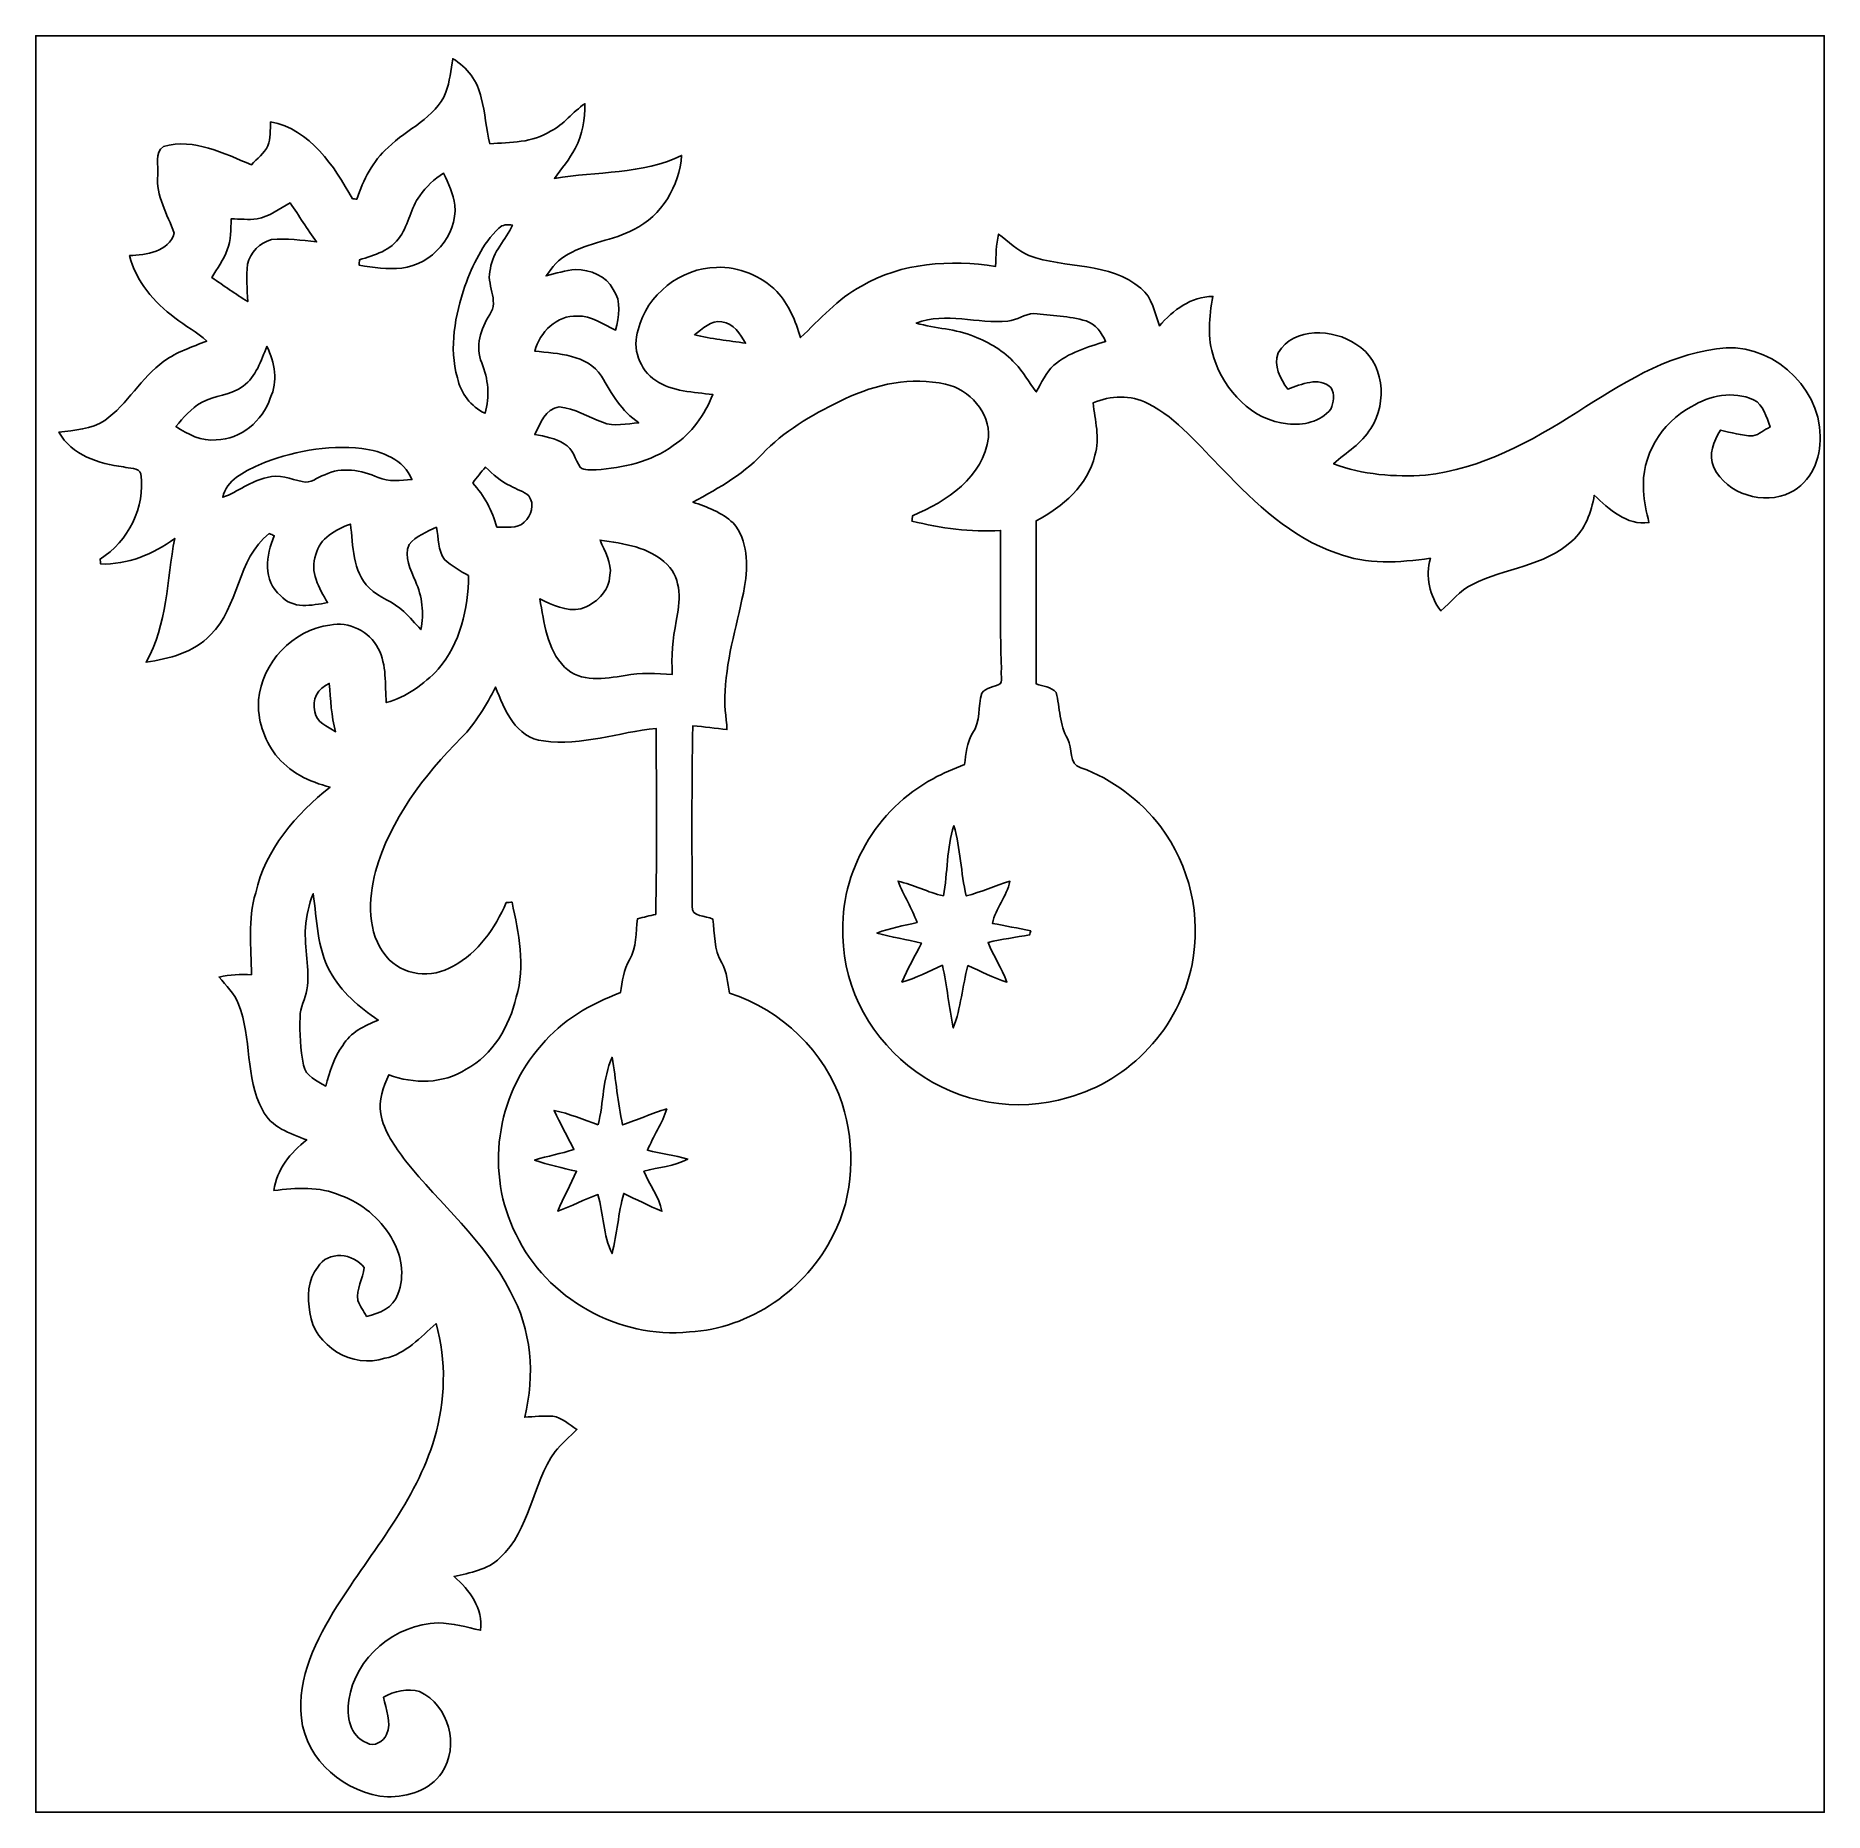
# Model space of a CAD drawing. Header units: centimetres. Extents: x -16.8 to 16.8, y -16.7 to 16.7.
import ezdxf

# ---------------------------------------------------------------- set-up
doc = ezdxf.new("R2010")
doc.units = ezdxf.units.CM
doc.header["$MEASUREMENT"] = 0
doc.layers.add('Layer 1', color=7, linetype='Continuous')

msp = doc.modelspace()

# ---------------------------------------------------------------- linework, layer by layer
at = {"layer": 'Layer 1', "color": 7}
for points, knots in [([(-16.77458, 16.66875), (-16.77458, 16.66875), (16.77458, 16.66875), (16.77458, 16.66875), (16.77458, 16.66875), (16.77458, 16.66875), (16.77458, -16.66875), (16.77458, -16.66875), (16.77458, -16.66875), (16.77458, -16.66875), (-16.77458, -16.66875), (-16.77458, -16.66875), (-16.77458, -16.66875), (-16.77458, -16.66875), (-16.77458, 16.66875), (-16.77458, 16.66875), (-16.77458, 16.66875), (-16.77458, 16.66875), (-16.77458, 16.66875), (-16.77458, 16.66875)], [0, 0, 0, 0, 0.16666667, 0.16666667, 0.16666667, 0.16666667, 0.33333333, 0.33333333, 0.33333333, 0.33333333, 0.5, 0.5, 0.5, 0.5, 0.66666667, 0.66666667, 0.66666667, 0.66666667, 1, 1, 1, 1]), ([(-8.95209, 16.23836), (-8.99125, 16.02775), (-9.00606, 15.80938), (-9.08015, 15.60724), (-9.08015, 15.60724), (-9.27982, 15.11723), (-9.80863, 14.92462), (-10.16459, 14.57325), (-10.16459, 14.57325), (-10.45492, 14.31643), (-10.62849, 13.96294), (-10.75267, 13.60205), (-10.75267, 13.60205), (-10.77278, 13.60382), (-10.81264, 13.60699), (-10.83275, 13.60876), (-10.83275, 13.60876), (-11.17918, 14.22118), (-11.62262, 14.91509), (-12.36909, 15.05197), (-12.36909, 15.05197), (-12.37933, 14.90204), (-12.36909, 14.74611), (-12.42025, 14.60288), (-12.42025, 14.60288), (-12.48622, 14.45789), (-12.62486, 14.36441), (-12.72752, 14.24764), (-12.72752, 14.24764), (-13.25139, 14.45648), (-13.79714, 14.75458), (-14.37816, 14.59018), (-14.37816, 14.59018), (-14.55244, 14.47871), (-14.46495, 14.22435), (-14.48647, 14.05749), (-14.48647, 14.05749), (-14.52316, 13.66061), (-14.3062, 13.32018), (-14.17567, 12.96494), (-14.17567, 12.96494), (-14.27939, 12.61816), (-14.70625, 12.55183), (-15.01563, 12.54266), (-15.01563, 12.54266), (-14.8971, 12.06218), (-14.55773, 11.66319), (-14.16473, 11.37673), (-14.16473, 11.37673), (-13.97247, 11.22151), (-13.74916, 11.10862), (-13.56748, 10.94034), (-13.56748, 10.94034), (-13.84088, 10.82675), (-14.1284, 10.7375), (-14.3704, 10.56111), (-14.3704, 10.56111), (-14.80044, 10.25137), (-15.04774, 9.75466), (-15.48165, 9.45021), (-15.48165, 9.45021), (-15.73671, 9.2837), (-16.04716, 9.26536), (-16.33996, 9.23219), (-16.33996, 9.23219), (-16.10466, 8.79757), (-15.59031, 8.636), (-15.13064, 8.57638), (-15.13064, 8.57638), (-15.02022, 8.5411), (-14.84277, 8.57814), (-14.80432, 8.4455), (-14.80432, 8.4455), (-14.71965, 7.81509), (-15.03574, 7.18644), (-15.56703, 6.84671), (-15.56703, 6.84671), (-15.56491, 6.82413), (-15.56068, 6.77862), (-15.55891, 6.75605), (-15.55891, 6.75605), (-15.05126, 6.73911), (-14.57149, 6.94055), (-14.16791, 7.23512), (-14.16791, 7.23512), (-14.32066, 6.45548), (-14.29949, 5.62151), (-14.7066, 4.91314), (-14.7066, 4.91314), (-14.27409, 4.97664), (-13.81337, 5.09552), (-13.5001, 5.42149), (-13.5001, 5.42149), (-12.95047, 5.95066), (-13.01433, 6.84565), (-12.39661, 7.32614), (-12.39661, 7.32614), (-12.36486, 7.31308), (-12.33276, 7.29968), (-12.30101, 7.28627), (-12.30101, 7.28627), (-12.4587, 6.93032), (-12.52255, 6.43537), (-12.18142, 6.16338), (-12.18142, 6.16338), (-11.95141, 5.89986), (-11.59969, 5.97923), (-11.30053, 6.03074), (-11.30053, 6.03074), (-11.46175, 6.2992), (-11.64237, 6.61141), (-11.5189, 6.93279), (-11.5189, 6.93279), (-11.45117, 7.24182), (-11.14531, 7.40057), (-10.87332, 7.5057), (-10.87332, 7.5057), (-10.81581, 7.0993), (-10.8398, 6.61846), (-10.52019, 6.30767), (-10.52019, 6.30767), (-10.33251, 6.11681), (-10.05875, 6.05261), (-9.87178, 5.86211), (-9.87178, 5.86211), (-9.75607, 5.75804), (-9.65729, 5.63668), (-9.54864, 5.52521), (-9.54864, 5.52521), (-9.48514, 5.83071), (-9.52606, 6.14927), (-9.65376, 6.4322), (-9.65376, 6.4322), (-9.73737, 6.64316), (-9.87954, 6.89434), (-9.77053, 7.12294), (-9.77053, 7.12294), (-9.6393, 7.27851), (-9.4421, 7.36353), (-9.2583, 7.44396), (-9.2583, 7.44396), (-9.21314, 7.24218), (-9.23643, 7.01146), (-9.10625, 6.8393), (-9.10625, 6.8393), (-8.97502, 6.71407), (-8.81239, 6.62622), (-8.65505, 6.53732), (-8.65505, 6.53732), (-8.66493, 5.91573), (-8.80886, 5.26168), (-9.22584, 4.78084), (-9.22584, 4.78084), (-9.49184, 4.49968), (-9.82239, 4.25909), (-10.19951, 4.15396), (-10.19951, 4.15396), (-10.22879, 4.49263), (-10.18364, 4.86022), (-10.35226, 5.16996), (-10.35226, 5.16996), (-10.51243, 5.49522), (-10.90189, 5.68219), (-11.25679, 5.61058), (-11.25679, 5.61058), (-11.95493, 5.52168), (-12.53173, 4.89973), (-12.59664, 4.20441), (-12.59664, 4.20441), (-12.6171, 3.83752), (-12.49574, 3.46957), (-12.27808, 3.175), (-12.27808, 3.175), (-12.02267, 2.85679), (-11.64449, 2.66347), (-11.25291, 2.56999), (-11.25291, 2.56999), (-11.89284, 2.06022), (-12.46964, 1.403), (-12.64849, 0.58279), (-12.64849, 0.58279), (-12.80478, 0.08396), (-12.72928, -0.43921), (-12.72787, -0.95179), (-12.72787, -0.95179), (-12.93178, -0.94262), (-13.13709, -0.95321), (-13.33712, -0.99519), (-13.33712, -0.99519), (-13.20694, -1.15817), (-13.04819, -1.30563), (-12.96952, -1.50283), (-12.96952, -1.50283), (-12.72258, -2.14171), (-12.84923, -2.87479), (-12.5222, -3.48933), (-12.5222, -3.48933), (-12.36451, -3.81564), (-12.00291, -3.92924), (-11.69282, -4.05306), (-11.69282, -4.05306), (-11.99868, -4.28978), (-12.25515, -4.60798), (-12.30877, -5.00098), (-12.30877, -5.00098), (-11.89143, -4.95335), (-11.45046, -4.91878), (-11.05711, -5.09376), (-11.05711, -5.09376), (-10.6613, -5.23275), (-10.32792, -5.52062), (-10.10991, -5.87622), (-10.10991, -5.87622), (-9.91729, -6.19231), (-9.84144, -6.59553), (-9.98396, -6.9469), (-9.98396, -6.9469), (-10.05981, -7.19808), (-10.33463, -7.31061), (-10.56922, -7.36494), (-10.56922, -7.36494), (-10.62249, -7.26475), (-10.69481, -7.17409), (-10.7315, -7.06649), (-10.7315, -7.06649), (-10.7636, -6.84989), (-10.63731, -6.65727), (-10.61508, -6.44842), (-10.61508, -6.44842), (-10.80946, -6.17573), (-11.30159, -6.12281), (-11.48327, -6.43784), (-11.48327, -6.43784), (-11.67836, -6.67314), (-11.684, -7.0044), (-11.63285, -7.29086), (-11.63285, -7.29086), (-11.55453, -7.92127), (-10.82393, -8.35342), (-10.22738, -8.14987), (-10.22738, -8.14987), (-9.83086, -8.0712), (-9.55922, -7.74947), (-9.26677, -7.49935), (-9.26677, -7.49935), (-9.06216, -8.19961), (-9.09638, -8.94891), (-9.29569, -9.646), (-9.29569, -9.646), (-9.63895, -10.82992), (-10.47574, -11.77361), (-11.1192, -12.79772), (-11.1192, -12.79772), (-11.51643, -13.42319), (-11.87168, -14.13757), (-11.79195, -14.90027), (-11.79195, -14.90027), (-11.70623, -15.70073), (-10.95869, -16.32373), (-10.17658, -16.38124), (-10.17658, -16.38124), (-9.7977, -16.37982), (-9.37824, -16.25741), (-9.15635, -15.92721), (-9.15635, -15.92721), (-8.82156, -15.4305), (-9.02617, -14.65756), (-9.57333, -14.40533), (-9.57333, -14.40533), (-9.80299, -14.33548), (-10.04888, -14.39757), (-10.25313, -14.5094), (-10.25313, -14.5094), (-10.2048, -14.73659), (-10.09297, -14.98106), (-10.19387, -15.2086), (-10.19387, -15.2086), (-10.25278, -15.34231), (-10.42741, -15.45061), (-10.56711, -15.36629), (-10.56711, -15.36629), (-10.88108, -15.24247), (-10.95163, -14.86253), (-10.90189, -14.56655), (-10.90189, -14.56655), (-10.7883, -13.76504), (-10.02736, -13.13356), (-9.2269, -13.11487), (-9.2269, -13.11487), (-8.95597, -13.12016), (-8.6935, -13.19248), (-8.43139, -13.25351), (-8.43139, -13.25351), (-8.37777, -12.84711), (-8.63741, -12.49715), (-8.92775, -12.24386), (-8.92775, -12.24386), (-8.62718, -12.17612), (-8.2998, -12.12074), (-8.07014, -11.89602), (-8.07014, -11.89602), (-7.49159, -11.36438), (-7.47324, -10.51842), (-7.03227, -9.90177), (-7.03227, -9.90177), (-6.90915, -9.75078), (-6.75958, -9.62484), (-6.62481, -9.48514), (-6.62481, -9.48514), (-6.77157, -9.39694), (-6.90245, -9.26324), (-7.07708, -9.23607), (-7.07708, -9.23607), (-7.25276, -9.22867), (-7.42809, -9.24348), (-7.60307, -9.25513), (-7.60307, -9.25513), (-7.40516, -8.46878), (-7.47219, -7.60236), (-7.87612, -6.89046), (-7.87612, -6.89046), (-8.35484, -5.94254), (-9.18704, -5.25921), (-9.84003, -4.44147), (-9.84003, -4.44147), (-10.03688, -4.17513), (-10.24608, -3.89643), (-10.30217, -3.56094), (-10.30217, -3.56094), (-10.35368, -3.30764), (-10.25102, -3.05858), (-10.15224, -2.82928), (-10.15224, -2.82928), (-9.68587, -3.00637), (-9.1313, -3.00214), (-8.70338, -2.72697), (-8.70338, -2.72697), (-8.19503, -2.45498), (-7.8934, -1.9177), (-7.76005, -1.37407), (-7.76005, -1.37407), (-7.59072, -0.78881), (-7.70784, -0.1711), (-7.84084, 0.40887), (-7.84084, 0.40887), (-7.868, 0.40675), (-7.92198, 0.40287), (-7.94879, 0.40111), (-7.94879, 0.40111), (-8.16222, -0.0762), (-8.47019, -0.5401), (-8.94433, -0.78987), (-8.94433, -0.78987), (-9.33591, -1.02623), (-9.91023, -0.97931), (-10.20057, -0.60572), (-10.20057, -0.60572), (-10.56534, -0.16651), (-10.53747, 0.46073), (-10.40271, 0.98249), (-10.40271, 0.98249), (-10.12578, 1.95721), (-9.4936, 2.78836), (-8.7884, 3.49673), (-8.7884, 3.49673), (-8.5217, 3.77366), (-8.32203, 4.10492), (-8.14811, 4.44535), (-8.14811, 4.44535), (-7.98654, 4.02308), (-7.77028, 3.49109), (-7.24817, 3.4357), (-7.24817, 3.4357), (-6.5338, 3.33058), (-5.84129, 3.60645), (-5.13539, 3.66748), (-5.13539, 3.66748), (-5.13574, 2.50543), (-5.12022, 1.34267), (-5.14526, 0.18062), (-5.14526, 0.18062), (-5.25886, 0.15381), (-5.3721, 0.12735), (-5.48464, 0.09772), (-5.48464, 0.09772), (-5.52732, -0.1584), (-5.49522, -0.44274), (-5.63915, -0.67063), (-5.63915, -0.67063), (-5.75169, -0.8569), (-5.76686, -1.07809), (-5.80637, -1.28764), (-5.80637, -1.28764), (-6.36658, -1.49578), (-6.90351, -1.80622), (-7.28663, -2.27365), (-7.28663, -2.27365), (-8.14246, -3.21804), (-8.34672, -4.68842), (-7.76499, -5.82542), (-7.76499, -5.82542), (-7.19596, -7.02733), (-5.83777, -7.79392), (-4.51379, -7.65528), (-4.51379, -7.65528), (-3.37291, -7.59001), (-2.3181, -6.85871), (-1.81575, -5.83953), (-1.81575, -5.83953), (-1.42205, -5.0867), (-1.39559, -4.17301), (-1.64677, -3.3715), (-1.64677, -3.3715), (-1.96674, -2.39219), (-2.78448, -1.61184), (-3.76096, -1.29611), (-3.76096, -1.29611), (-3.79695, -1.10349), (-3.80612, -0.90064), (-3.9049, -0.72672), (-3.9049, -0.72672), (-4.05624, -0.48119), (-4.03543, -0.18344), (-4.07564, 0.09172), (-4.07564, 0.09172), (-4.20758, 0.16369), (-4.47851, 0.12806), (-4.46299, 0.33232), (-4.46299, 0.33232), (-4.4637, 1.46085), (-4.47252, 2.59009), (-4.44994, 3.71828), (-4.44994, 3.71828), (-4.2358, 3.7024), (-4.02237, 3.67489), (-3.80894, 3.64808), (-3.80894, 3.64808), (-3.81741, 3.88832), (-3.87279, 4.12679), (-3.84246, 4.36809), (-3.84246, 4.36809), (-3.81212, 5.03802), (-3.59939, 5.67831), (-3.47733, 6.33342), (-3.47733, 6.33342), (-3.41524, 6.73523), (-3.40783, 7.20231), (-3.69288, 7.52546), (-3.69288, 7.52546), (-3.90349, 7.72442), (-4.17901, 7.82567), (-4.44747, 7.91774), (-4.44747, 7.91774), (-3.95041, 8.18339), (-3.45264, 8.46667), (-3.07481, 8.89564), (-3.07481, 8.89564), (-2.65042, 9.30663), (-2.13043, 9.60332), (-1.59879, 9.85344), (-1.59879, 9.85344), (-1.01424, 10.13037), (-0.35101, 10.27994), (0.29139, 10.1279), (0.29139, 10.1279), (0.74366, 10.03476), (1.12395, 9.59944), (1.10031, 9.13095), (1.10031, 9.13095), (1.00224, 8.39082), (0.31186, 7.9248), (-0.32808, 7.66269), (-0.32808, 7.66269), (-0.33091, 7.63729), (-0.33584, 7.58613), (-0.33867, 7.56038), (-0.33867, 7.56038), (0.20532, 7.42597), (0.76059, 7.34695), (1.32292, 7.38717), (1.32292, 7.38717), (1.32574, 6.51792), (1.31198, 5.64868), (1.33844, 4.77943), (1.33844, 4.77943), (1.31939, 4.69724), (1.36278, 4.59317), (1.32221, 4.51097), (1.32221, 4.51097), (1.21003, 4.44571), (1.05128, 4.44112), (0.96979, 4.32999), (0.96979, 4.32999), (0.90099, 4.08376), (0.95038, 3.80083), (0.79728, 3.57964), (0.79728, 3.57964), (0.6925, 3.40113), (0.67557, 3.19158), (0.64594, 2.9912), (0.64594, 2.9912), (0.44591, 2.91147), (0.24518, 2.8321), (0.0575, 2.72662), (0.0575, 2.72662), (-0.99695, 2.16288), (-1.70004, 0.97296), (-1.63301, -0.22825), (-1.63301, -0.22825), (-1.61713, -1.2319), (-1.07879, -2.19322), (-0.26317, -2.76754), (-0.26317, -2.76754), (0.54328, -3.36268), (1.63124, -3.54612), (2.59009, -3.25614), (2.59009, -3.25614), (3.75073, -2.94534), (4.68383, -1.93534), (4.91525, -0.75777), (4.91525, -0.75777), (5.09658, 0.13335), (4.87504, 1.09714), (4.32788, 1.82351), (4.32788, 1.82351), (3.9437, 2.32093), (3.42265, 2.72062), (2.82928, 2.9337), (2.82928, 2.9337), (2.59256, 2.99755), (2.67617, 3.29565), (2.5841, 3.47169), (2.5841, 3.47169), (2.42041, 3.73768), (2.44369, 4.05553), (2.36608, 4.34516), (2.36608, 4.34516), (2.27789, 4.45523), (2.11561, 4.45629), (1.99461, 4.50674), (1.99461, 4.50674), (1.99178, 5.52662), (1.99249, 6.5465), (1.99425, 7.56603), (1.99425, 7.56603), (2.49026, 7.82708), (2.96263, 8.2296), (3.09457, 8.79828), (3.09457, 8.79828), (3.19193, 9.12177), (3.09421, 9.45339), (3.05999, 9.77759), (3.05999, 9.77759), (3.38631, 9.92117), (3.7659, 9.93281), (4.08728, 9.77018), (4.08728, 9.77018), (4.65349, 9.48126), (5.04931, 8.96514), (5.49416, 8.52805), (5.49416, 8.52805), (6.10658, 7.88952), (6.77757, 7.24782), (7.63235, 6.95784), (7.63235, 6.95784), (8.19115, 6.74264), (8.80427, 6.77827), (9.38671, 6.86364), (9.38671, 6.86364), (9.28264, 6.5211), (9.37542, 6.15844), (9.58286, 5.87516), (9.58286, 5.87516), (9.77653, 6.0452), (9.93987, 6.25404), (10.17446, 6.37328), (10.17446, 6.37328), (10.78054, 6.67949), (11.52313, 6.71195), (12.04136, 7.18502), (12.04136, 7.18502), (12.29395, 7.40692), (12.40402, 7.72654), (12.46187, 8.04616), (12.46187, 8.04616), (12.7381, 7.78016), (13.06795, 7.4803), (13.48493, 7.53216), (13.48493, 7.53216), (13.44577, 7.73112), (13.38827, 7.92762), (13.38721, 8.13153), (13.38721, 8.13153), (13.33253, 8.77394), (13.71741, 9.40823), (14.27939, 9.70774), (14.27939, 9.70774), (14.62264, 9.91447), (15.06996, 10.01324), (15.44673, 9.83721), (15.44673, 9.83721), (15.64358, 9.74831), (15.68697, 9.50842), (15.76176, 9.32956), (15.76176, 9.32956), (15.65169, 9.27523), (15.55609, 9.18351), (15.43332, 9.15952), (15.43332, 9.15952), (15.22624, 9.16376), (15.02692, 9.22161), (14.82725, 9.26888), (14.82725, 9.26888), (14.70166, 9.05969), (14.59301, 8.80921), (14.70589, 8.56721), (14.70589, 8.56721), (14.94296, 8.05991), (15.64711, 7.85424), (16.13852, 8.09625), (16.13852, 8.09625), (16.52905, 8.28287), (16.71391, 8.74077), (16.69838, 9.15282), (16.69838, 9.15282), (16.69097, 10.12014), (15.71519, 10.96539), (14.75211, 10.79077), (14.75211, 10.79077), (13.78797, 10.668), (12.95506, 10.12225), (12.15214, 9.6139), (12.15214, 9.6139), (11.28219, 9.05616), (10.33886, 8.53722), (9.29428, 8.42222), (9.29428, 8.42222), (8.71467, 8.38623), (8.11742, 8.42821), (7.57096, 8.63741), (7.57096, 8.63741), (7.80979, 8.85014), (8.10048, 9.01771), (8.26699, 9.29993), (8.26699, 9.29993), (8.5912, 9.78676), (8.52311, 10.57063), (7.98971, 10.88284), (7.98971, 10.88284), (7.56567, 11.16824), (6.82484, 11.21128), (6.53133, 10.7188), (6.53133, 10.7188), (6.44031, 10.47221), (6.56802, 10.23267), (6.71089, 10.0397), (6.71089, 10.0397), (6.97124, 10.12225), (7.29086, 10.28241), (7.52299, 10.06263), (7.52299, 10.06263), (7.59989, 9.9441), (7.57273, 9.78429), (7.51875, 9.66082), (7.51875, 9.66082), (7.32437, 9.42693), (7.00123, 9.34544), (6.70913, 9.38812), (6.70913, 9.38812), (6.04308, 9.44457), (5.52203, 10.01183), (5.32589, 10.62179), (5.32589, 10.62179), (5.19254, 10.99467), (5.23734, 11.39613), (5.30648, 11.77749), (5.30648, 11.77749), (4.89761, 11.77502), (4.55648, 11.52137), (4.30248, 11.22257), (4.30248, 11.22257), (4.21534, 11.46775), (4.17336, 11.75632), (3.95711, 11.92918), (3.95711, 11.92918), (3.37361, 12.43224), (2.53859, 12.28972), (1.85491, 12.54372), (1.85491, 12.54372), (1.64112, 12.63897), (1.47144, 12.8076), (1.28623, 12.94624), (1.28623, 12.94624), (1.23719, 12.74868), (1.24001, 12.54372), (1.23014, 12.34158), (1.23014, 12.34158), (0.38206, 12.46928), (-0.53093, 12.4139), (-1.28446, 11.97187), (-1.28446, 11.97187), (-1.73284, 11.73586), (-2.06516, 11.34604), (-2.42782, 11.00349), (-2.42782, 11.00349), (-2.52448, 11.3157), (-2.64513, 11.63038), (-2.87479, 11.87062), (-2.87479, 11.87062), (-3.169, 12.16625), (-3.58422, 12.3377), (-4.00226, 12.32253), (-4.00226, 12.32253), (-4.67819, 12.313), (-5.31248, 11.80782), (-5.47476, 11.15201), (-5.47476, 11.15201), (-5.594, 10.8077), (-5.44795, 10.39883), (-5.14562, 10.19881), (-5.14562, 10.19881), (-4.832, 9.98467), (-4.43548, 9.98361), (-4.07317, 9.93599), (-4.07317, 9.93599), (-4.22557, 9.5571), (-4.47146, 9.20538), (-4.81612, 8.9789), (-4.81612, 8.9789), (-5.23169, 8.67128), (-5.75769, 8.56086), (-6.26392, 8.52276), (-6.26392, 8.52276), (-6.36341, 8.52734), (-6.47947, 8.50194), (-6.5599, 8.57074), (-6.5599, 8.57074), (-6.66327, 8.71573), (-6.6862, 8.92316), (-6.8647, 9.00783), (-6.8647, 9.00783), (-7.02451, 9.12424), (-7.22559, 9.14823), (-7.41327, 9.18527), (-7.41327, 9.18527), (-7.30744, 9.38777), (-7.21713, 9.67599), (-6.95643, 9.70351), (-6.95643, 9.70351), (-6.66433, 9.6774), (-6.41174, 9.5183), (-6.14292, 9.41458), (-6.14292, 9.41458), (-5.92596, 9.32815), (-5.68819, 9.38812), (-5.46312, 9.404), (-5.46312, 9.404), (-5.77921, 9.62484), (-5.97958, 9.9501), (-6.16021, 10.28347), (-6.16021, 10.28347), (-6.44208, 10.69199), (-6.97301, 10.70151), (-7.41433, 10.7509), (-7.41433, 10.7509), (-7.32155, 11.10791), (-7.00193, 11.42612), (-6.61458, 11.40848), (-6.61458, 11.40848), (-6.34683, 11.42365), (-6.13093, 11.24867), (-5.8988, 11.1446), (-5.8988, 11.1446), (-5.83777, 11.39225), (-5.77991, 11.68788), (-5.94325, 11.90731), (-5.94325, 11.90731), (-6.07236, 12.16872), (-6.37575, 12.27561), (-6.64951, 12.28337), (-6.64951, 12.28337), (-6.83824, 12.27032), (-7.01922, 12.20787), (-7.20161, 12.16201), (-7.20161, 12.16201), (-7.08907, 12.32112), (-6.96524, 12.47951), (-6.78815, 12.57088), (-6.78815, 12.57088), (-6.40398, 12.79172), (-5.94501, 12.82418), (-5.55554, 13.03408), (-5.55554, 13.03408), (-5.03061, 13.28737), (-4.70147, 13.85147), (-4.65878, 14.42332), (-4.65878, 14.42332), (-5.40209, 14.05819), (-6.24875, 14.13016), (-7.04497, 13.99046), (-7.04497, 13.99046), (-6.91198, 14.17602), (-6.76134, 14.351), (-6.65692, 14.55561), (-6.65692, 14.55561), (-6.51439, 14.80926), (-6.47453, 15.107), (-6.47347, 15.39381), (-6.47347, 15.39381), (-6.70384, 15.24106), (-6.864, 15.00293), (-7.11729, 14.88017), (-7.11729, 14.88017), (-7.45102, 14.65968), (-7.874, 14.66638), (-8.25606, 14.64345), (-8.25606, 14.64345), (-8.33473, 14.92532), (-8.3379, 15.22236), (-8.41939, 15.50352), (-8.41939, 15.50352), (-8.48078, 15.81009), (-8.68327, 16.08137), (-8.95209, 16.23836)], [0, 0, 0, 0, 0.00483092, 0.00483092, 0.00483092, 0.00483092, 0.00966184, 0.00966184, 0.00966184, 0.00966184, 0.01449275, 0.01449275, 0.01449275, 0.01449275, 0.01932367, 0.01932367, 0.01932367, 0.01932367, 0.02415459, 0.02415459, 0.02415459, 0.02415459, 0.02898551, 0.02898551, 0.02898551, 0.02898551, 0.03381643, 0.03381643, 0.03381643, 0.03381643, 0.03864734, 0.03864734, 0.03864734, 0.03864734, 0.04347826, 0.04347826, 0.04347826, 0.04347826, 0.04830918, 0.04830918, 0.04830918, 0.04830918, 0.0531401, 0.0531401, 0.0531401, 0.0531401, 0.05797101, 0.05797101, 0.05797101, 0.05797101, 0.06280193, 0.06280193, 0.06280193, 0.06280193, 0.06763285, 0.06763285, 0.06763285, 0.06763285, 0.07246377, 0.07246377, 0.07246377, 0.07246377, 0.07729469, 0.07729469, 0.07729469, 0.07729469, 0.0821256, 0.0821256, 0.0821256, 0.0821256, 0.08695652, 0.08695652, 0.08695652, 0.08695652, 0.09178744, 0.09178744, 0.09178744, 0.09178744, 0.09661836, 0.09661836, 0.09661836, 0.09661836, 0.10144928, 0.10144928, 0.10144928, 0.10144928, 0.10628019, 0.10628019, 0.10628019, 0.10628019, 0.11111111, 0.11111111, 0.11111111, 0.11111111, 0.11594203, 0.11594203, 0.11594203, 0.11594203, 0.12077295, 0.12077295, 0.12077295, 0.12077295, 0.12560386, 0.12560386, 0.12560386, 0.12560386, 0.13043478, 0.13043478, 0.13043478, 0.13043478, 0.1352657, 0.1352657, 0.1352657, 0.1352657, 0.14009662, 0.14009662, 0.14009662, 0.14009662, 0.14492754, 0.14492754, 0.14492754, 0.14492754, 0.14975845, 0.14975845, 0.14975845, 0.14975845, 0.15458937, 0.15458937, 0.15458937, 0.15458937, 0.15942029, 0.15942029, 0.15942029, 0.15942029, 0.16425121, 0.16425121, 0.16425121, 0.16425121, 0.16908213, 0.16908213, 0.16908213, 0.16908213, 0.17391304, 0.17391304, 0.17391304, 0.17391304, 0.17874396, 0.17874396, 0.17874396, 0.17874396, 0.18357488, 0.18357488, 0.18357488, 0.18357488, 0.1884058, 0.1884058, 0.1884058, 0.1884058, 0.19323671, 0.19323671, 0.19323671, 0.19323671, 0.19806763, 0.19806763, 0.19806763, 0.19806763, 0.20289855, 0.20289855, 0.20289855, 0.20289855, 0.20772947, 0.20772947, 0.20772947, 0.20772947, 0.21256039, 0.21256039, 0.21256039, 0.21256039, 0.2173913, 0.2173913, 0.2173913, 0.2173913, 0.22222222, 0.22222222, 0.22222222, 0.22222222, 0.22705314, 0.22705314, 0.22705314, 0.22705314, 0.23188406, 0.23188406, 0.23188406, 0.23188406, 0.23671498, 0.23671498, 0.23671498, 0.23671498, 0.24154589, 0.24154589, 0.24154589, 0.24154589, 0.24637681, 0.24637681, 0.24637681, 0.24637681, 0.25120773, 0.25120773, 0.25120773, 0.25120773, 0.25603865, 0.25603865, 0.25603865, 0.25603865, 0.26086957, 0.26086957, 0.26086957, 0.26086957, 0.26570048, 0.26570048, 0.26570048, 0.26570048, 0.2705314, 0.2705314, 0.2705314, 0.2705314, 0.27536232, 0.27536232, 0.27536232, 0.27536232, 0.28019324, 0.28019324, 0.28019324, 0.28019324, 0.28502415, 0.28502415, 0.28502415, 0.28502415, 0.28985507, 0.28985507, 0.28985507, 0.28985507, 0.29468599, 0.29468599, 0.29468599, 0.29468599, 0.29951691, 0.29951691, 0.29951691, 0.29951691, 0.30434783, 0.30434783, 0.30434783, 0.30434783, 0.30917874, 0.30917874, 0.30917874, 0.30917874, 0.31400966, 0.31400966, 0.31400966, 0.31400966, 0.31884058, 0.31884058, 0.31884058, 0.31884058, 0.3236715, 0.3236715, 0.3236715, 0.3236715, 0.32850242, 0.32850242, 0.32850242, 0.32850242, 0.33333333, 0.33333333, 0.33333333, 0.33333333, 0.33816425, 0.33816425, 0.33816425, 0.33816425, 0.34299517, 0.34299517, 0.34299517, 0.34299517, 0.34782609, 0.34782609, 0.34782609, 0.34782609, 0.352657, 0.352657, 0.352657, 0.352657, 0.35748792, 0.35748792, 0.35748792, 0.35748792, 0.36231884, 0.36231884, 0.36231884, 0.36231884, 0.36714976, 0.36714976, 0.36714976, 0.36714976, 0.37198068, 0.37198068, 0.37198068, 0.37198068, 0.37681159, 0.37681159, 0.37681159, 0.37681159, 0.38164251, 0.38164251, 0.38164251, 0.38164251, 0.38647343, 0.38647343, 0.38647343, 0.38647343, 0.39130435, 0.39130435, 0.39130435, 0.39130435, 0.39613527, 0.39613527, 0.39613527, 0.39613527, 0.40096618, 0.40096618, 0.40096618, 0.40096618, 0.4057971, 0.4057971, 0.4057971, 0.4057971, 0.41062802, 0.41062802, 0.41062802, 0.41062802, 0.41545894, 0.41545894, 0.41545894, 0.41545894, 0.42028986, 0.42028986, 0.42028986, 0.42028986, 0.42512077, 0.42512077, 0.42512077, 0.42512077, 0.42995169, 0.42995169, 0.42995169, 0.42995169, 0.43478261, 0.43478261, 0.43478261, 0.43478261, 0.43961353, 0.43961353, 0.43961353, 0.43961353, 0.44444444, 0.44444444, 0.44444444, 0.44444444, 0.44927536, 0.44927536, 0.44927536, 0.44927536, 0.45410628, 0.45410628, 0.45410628, 0.45410628, 0.4589372, 0.4589372, 0.4589372, 0.4589372, 0.46376812, 0.46376812, 0.46376812, 0.46376812, 0.46859903, 0.46859903, 0.46859903, 0.46859903, 0.47342995, 0.47342995, 0.47342995, 0.47342995, 0.47826087, 0.47826087, 0.47826087, 0.47826087, 0.48309179, 0.48309179, 0.48309179, 0.48309179, 0.48792271, 0.48792271, 0.48792271, 0.48792271, 0.49275362, 0.49275362, 0.49275362, 0.49275362, 0.49758454, 0.49758454, 0.49758454, 0.49758454, 0.50241546, 0.50241546, 0.50241546, 0.50241546, 0.50724638, 0.50724638, 0.50724638, 0.50724638, 0.51207729, 0.51207729, 0.51207729, 0.51207729, 0.51690821, 0.51690821, 0.51690821, 0.51690821, 0.52173913, 0.52173913, 0.52173913, 0.52173913, 0.52657005, 0.52657005, 0.52657005, 0.52657005, 0.53140097, 0.53140097, 0.53140097, 0.53140097, 0.53623188, 0.53623188, 0.53623188, 0.53623188, 0.5410628, 0.5410628, 0.5410628, 0.5410628, 0.54589372, 0.54589372, 0.54589372, 0.54589372, 0.55072464, 0.55072464, 0.55072464, 0.55072464, 0.55555556, 0.55555556, 0.55555556, 0.55555556, 0.56038647, 0.56038647, 0.56038647, 0.56038647, 0.56521739, 0.56521739, 0.56521739, 0.56521739, 0.57004831, 0.57004831, 0.57004831, 0.57004831, 0.57487923, 0.57487923, 0.57487923, 0.57487923, 0.57971014, 0.57971014, 0.57971014, 0.57971014, 0.58454106, 0.58454106, 0.58454106, 0.58454106, 0.58937198, 0.58937198, 0.58937198, 0.58937198, 0.5942029, 0.5942029, 0.5942029, 0.5942029, 0.59903382, 0.59903382, 0.59903382, 0.59903382, 0.60386473, 0.60386473, 0.60386473, 0.60386473, 0.60869565, 0.60869565, 0.60869565, 0.60869565, 0.61352657, 0.61352657, 0.61352657, 0.61352657, 0.61835749, 0.61835749, 0.61835749, 0.61835749, 0.62318841, 0.62318841, 0.62318841, 0.62318841, 0.62801932, 0.62801932, 0.62801932, 0.62801932, 0.63285024, 0.63285024, 0.63285024, 0.63285024, 0.63768116, 0.63768116, 0.63768116, 0.63768116, 0.64251208, 0.64251208, 0.64251208, 0.64251208, 0.647343, 0.647343, 0.647343, 0.647343, 0.65217391, 0.65217391, 0.65217391, 0.65217391, 0.65700483, 0.65700483, 0.65700483, 0.65700483, 0.66183575, 0.66183575, 0.66183575, 0.66183575, 0.66666667, 0.66666667, 0.66666667, 0.66666667, 0.67149758, 0.67149758, 0.67149758, 0.67149758, 0.6763285, 0.6763285, 0.6763285, 0.6763285, 0.68115942, 0.68115942, 0.68115942, 0.68115942, 0.68599034, 0.68599034, 0.68599034, 0.68599034, 0.69082126, 0.69082126, 0.69082126, 0.69082126, 0.69565217, 0.69565217, 0.69565217, 0.69565217, 0.70048309, 0.70048309, 0.70048309, 0.70048309, 0.70531401, 0.70531401, 0.70531401, 0.70531401, 0.71014493, 0.71014493, 0.71014493, 0.71014493, 0.71497585, 0.71497585, 0.71497585, 0.71497585, 0.71980676, 0.71980676, 0.71980676, 0.71980676, 0.72463768, 0.72463768, 0.72463768, 0.72463768, 0.7294686, 0.7294686, 0.7294686, 0.7294686, 0.73429952, 0.73429952, 0.73429952, 0.73429952, 0.73913043, 0.73913043, 0.73913043, 0.73913043, 0.74396135, 0.74396135, 0.74396135, 0.74396135, 0.74879227, 0.74879227, 0.74879227, 0.74879227, 0.75362319, 0.75362319, 0.75362319, 0.75362319, 0.75845411, 0.75845411, 0.75845411, 0.75845411, 0.76328502, 0.76328502, 0.76328502, 0.76328502, 0.76811594, 0.76811594, 0.76811594, 0.76811594, 0.77294686, 0.77294686, 0.77294686, 0.77294686, 0.77777778, 0.77777778, 0.77777778, 0.77777778, 0.7826087, 0.7826087, 0.7826087, 0.7826087, 0.78743961, 0.78743961, 0.78743961, 0.78743961, 0.79227053, 0.79227053, 0.79227053, 0.79227053, 0.79710145, 0.79710145, 0.79710145, 0.79710145, 0.80193237, 0.80193237, 0.80193237, 0.80193237, 0.80676329, 0.80676329, 0.80676329, 0.80676329, 0.8115942, 0.8115942, 0.8115942, 0.8115942, 0.81642512, 0.81642512, 0.81642512, 0.81642512, 0.82125604, 0.82125604, 0.82125604, 0.82125604, 0.82608696, 0.82608696, 0.82608696, 0.82608696, 0.83091787, 0.83091787, 0.83091787, 0.83091787, 0.83574879, 0.83574879, 0.83574879, 0.83574879, 0.84057971, 0.84057971, 0.84057971, 0.84057971, 0.84541063, 0.84541063, 0.84541063, 0.84541063, 0.85024155, 0.85024155, 0.85024155, 0.85024155, 0.85507246, 0.85507246, 0.85507246, 0.85507246, 0.85990338, 0.85990338, 0.85990338, 0.85990338, 0.8647343, 0.8647343, 0.8647343, 0.8647343, 0.86956522, 0.86956522, 0.86956522, 0.86956522, 0.87439614, 0.87439614, 0.87439614, 0.87439614, 0.87922705, 0.87922705, 0.87922705, 0.87922705, 0.88405797, 0.88405797, 0.88405797, 0.88405797, 0.88888889, 0.88888889, 0.88888889, 0.88888889, 0.89371981, 0.89371981, 0.89371981, 0.89371981, 0.89855072, 0.89855072, 0.89855072, 0.89855072, 0.90338164, 0.90338164, 0.90338164, 0.90338164, 0.90821256, 0.90821256, 0.90821256, 0.90821256, 0.91304348, 0.91304348, 0.91304348, 0.91304348, 0.9178744, 0.9178744, 0.9178744, 0.9178744, 0.92270531, 0.92270531, 0.92270531, 0.92270531, 0.92753623, 0.92753623, 0.92753623, 0.92753623, 0.93236715, 0.93236715, 0.93236715, 0.93236715, 0.93719807, 0.93719807, 0.93719807, 0.93719807, 0.94202899, 0.94202899, 0.94202899, 0.94202899, 0.9468599, 0.9468599, 0.9468599, 0.9468599, 0.95169082, 0.95169082, 0.95169082, 0.95169082, 0.95652174, 0.95652174, 0.95652174, 0.95652174, 0.96135266, 0.96135266, 0.96135266, 0.96135266, 0.96618357, 0.96618357, 0.96618357, 0.96618357, 0.97101449, 0.97101449, 0.97101449, 0.97101449, 0.97584541, 0.97584541, 0.97584541, 0.97584541, 0.98067633, 0.98067633, 0.98067633, 0.98067633, 0.98550725, 0.98550725, 0.98550725, 0.98550725, 0.99033816, 0.99033816, 0.99033816, 0.99033816, 1, 1, 1, 1]), ([(-9.56874, 13.66414), (-9.45198, 13.83524), (-9.29922, 13.97917), (-9.12354, 14.08853), (-9.12354, 14.08853), (-9.03076, 13.89733), (-8.94644, 13.70048), (-8.91293, 13.48881), (-8.91293, 13.48881), (-8.86531, 12.91625), (-9.34649, 12.37368), (-9.90953, 12.30983), (-9.90953, 12.30983), (-10.17658, 12.27843), (-10.44328, 12.31935), (-10.70645, 12.36274), (-10.70645, 12.36274), (-10.70575, 12.38779), (-10.70504, 12.43859), (-10.70434, 12.46364), (-10.70434, 12.46364), (-10.42458, 12.54795), (-10.10603, 12.64073), (-9.94057, 12.90285), (-9.94057, 12.90285), (-9.7723, 13.13568), (-9.74901, 13.43872), (-9.56874, 13.66414)], [0, 0, 0, 0, 0.125, 0.125, 0.125, 0.125, 0.25, 0.25, 0.25, 0.25, 0.375, 0.375, 0.375, 0.375, 0.5, 0.5, 0.5, 0.5, 0.625, 0.625, 0.625, 0.625, 0.75, 0.75, 0.75, 0.75, 1, 1, 1, 1]), ([(-12.62415, 13.23093), (-12.39591, 13.2775), (-12.20399, 13.41931), (-12.00468, 13.5315), (-12.00468, 13.5315), (-11.83358, 13.2909), (-11.68365, 13.0362), (-11.50796, 12.79913), (-11.50796, 12.79913), (-11.78772, 12.83229), (-12.071, 12.87074), (-12.35287, 12.84287), (-12.35287, 12.84287), (-12.57124, 12.78749), (-12.74798, 12.60193), (-12.80513, 12.38532), (-12.80513, 12.38532), (-12.82629, 12.15037), (-12.81113, 11.91401), (-12.79807, 11.67871), (-12.79807, 11.67871), (-13.02879, 11.82123), (-13.24822, 11.98069), (-13.47258, 12.13238), (-13.47258, 12.13238), (-13.37381, 12.30383), (-13.24645, 12.46046), (-13.1826, 12.64991), (-13.1826, 12.64991), (-13.10816, 12.83511), (-13.11945, 13.0369), (-13.10922, 13.23199), (-13.10922, 13.23199), (-12.94765, 13.22881), (-12.78537, 13.21364), (-12.62415, 13.23093)], [0, 0, 0, 0, 0.1, 0.1, 0.1, 0.1, 0.2, 0.2, 0.2, 0.2, 0.3, 0.3, 0.3, 0.3, 0.4, 0.4, 0.4, 0.4, 0.5, 0.5, 0.5, 0.5, 0.6, 0.6, 0.6, 0.6, 0.7, 0.7, 0.7, 0.7, 0.8, 0.8, 0.8, 0.8, 1, 1, 1, 1]), ([(-8.08673, 13.06019), (-8.01829, 13.1258), (-7.92021, 13.13215), (-7.83273, 13.11522), (-7.83273, 13.11522), (-7.95443, 12.83406), (-8.20455, 12.61851), (-8.24583, 12.29924), (-8.24583, 12.29924), (-8.34143, 12.01173), (-8.07014, 11.70058), (-8.25994, 11.43811), (-8.25994, 11.43811), (-8.42751, 11.17177), (-8.53899, 10.83663), (-8.40916, 10.52971), (-8.40916, 10.52971), (-8.28569, 10.2295), (-8.25465, 9.89789), (-8.34461, 9.58321), (-8.34461, 9.58321), (-8.61272, 9.70315), (-8.80533, 9.96491), (-8.86566, 10.24996), (-8.86566, 10.24996), (-9.02899, 10.81828), (-8.90552, 11.424), (-8.72525, 11.97257), (-8.72525, 11.97257), (-8.57568, 12.36627), (-8.39611, 12.76491), (-8.08673, 13.06019)], [0, 0, 0, 0, 0.11111111, 0.11111111, 0.11111111, 0.11111111, 0.22222222, 0.22222222, 0.22222222, 0.22222222, 0.33333333, 0.33333333, 0.33333333, 0.33333333, 0.44444444, 0.44444444, 0.44444444, 0.44444444, 0.55555556, 0.55555556, 0.55555556, 0.55555556, 0.66666667, 0.66666667, 0.66666667, 0.66666667, 0.77777778, 0.77777778, 0.77777778, 0.77777778, 1, 1, 1, 1]), ([(1.46226, 11.31429), (1.63124, 11.33475), (1.77624, 11.44517), (1.94627, 11.45752), (1.94627, 11.45752), (2.27365, 11.42047), (2.60985, 11.41271), (2.9277, 11.31641), (2.9277, 11.31641), (3.10656, 11.25855), (3.22439, 11.09627), (3.29389, 10.92906), (3.29389, 10.92906), (2.95134, 10.82816), (2.59856, 10.72021), (2.32057, 10.48456), (2.32057, 10.48456), (2.17417, 10.34591), (2.09127, 10.15859), (1.99178, 9.98643), (1.99178, 9.98643), (1.85667, 10.16282), (1.74943, 10.36002), (1.59597, 10.52124), (1.59597, 10.52124), (1.38677, 10.74879), (1.11654, 10.91494), (0.82868, 11.02254), (0.82868, 11.02254), (0.48436, 11.17529), (0.09772, 11.16824), (-0.25894, 11.2776), (-0.25894, 11.2776), (0.29774, 11.48786), (0.89041, 11.26031), (1.46226, 11.31429)], [0, 0, 0, 0, 0.1, 0.1, 0.1, 0.1, 0.2, 0.2, 0.2, 0.2, 0.3, 0.3, 0.3, 0.3, 0.4, 0.4, 0.4, 0.4, 0.5, 0.5, 0.5, 0.5, 0.6, 0.6, 0.6, 0.6, 0.7, 0.7, 0.7, 0.7, 0.8, 0.8, 0.8, 0.8, 1, 1, 1, 1]), ([(-4.41995, 11.05535), (-4.26297, 11.1633), (-4.11656, 11.34216), (-3.90313, 11.29806), (-3.90313, 11.29806), (-3.68582, 11.27266), (-3.56129, 11.07017), (-3.45899, 10.89978), (-3.45899, 10.89978), (-3.77966, 10.94811), (-4.10422, 10.98127), (-4.41995, 11.05535)], [0, 0, 0, 0, 0.25, 0.25, 0.25, 0.25, 0.5, 0.5, 0.5, 0.5, 1, 1, 1, 1]), ([(-12.88203, 10.09403), (-12.63791, 10.26866), (-12.5543, 10.57592), (-12.43718, 10.83804), (-12.43718, 10.83804), (-12.29607, 10.53747), (-12.22657, 10.18152), (-12.37509, 9.86896), (-12.37509, 9.86896), (-12.51973, 9.44139), (-12.92719, 9.08897), (-13.38968, 9.0872), (-13.38968, 9.0872), (-13.66732, 9.0551), (-13.92167, 9.19057), (-14.14639, 9.33485), (-14.14639, 9.33485), (-14.00775, 9.50489), (-13.85782, 9.66999), (-13.66838, 9.785), (-13.66838, 9.785), (-13.42143, 9.92646), (-13.1124, 9.91905), (-12.88203, 10.09403)], [0, 0, 0, 0, 0.14285714, 0.14285714, 0.14285714, 0.14285714, 0.28571429, 0.28571429, 0.28571429, 0.28571429, 0.42857143, 0.42857143, 0.42857143, 0.42857143, 0.57142857, 0.57142857, 0.57142857, 0.57142857, 0.71428571, 0.71428571, 0.71428571, 0.71428571, 1, 1, 1, 1]), ([(-12.59875, 8.61131), (-11.99021, 8.8706), (-11.31605, 8.99019), (-10.65601, 8.92281), (-10.65601, 8.92281), (-10.28347, 8.87448), (-9.86649, 8.71714), (-9.71832, 8.34002), (-9.71832, 8.34002), (-9.93034, 8.33014), (-10.154, 8.28604), (-10.35332, 8.38129), (-10.35332, 8.38129), (-10.66624, 8.515), (-11.03806, 8.58873), (-11.35486, 8.42927), (-11.35486, 8.42927), (-11.49138, 8.38306), (-11.62156, 8.25817), (-11.77431, 8.30192), (-11.77431, 8.30192), (-11.99162, 8.34637), (-12.21281, 8.44832), (-12.43542, 8.37671), (-12.43542, 8.37671), (-12.74022, 8.32167), (-12.97799, 8.10436), (-13.26797, 8.00982), (-13.26797, 8.00982), (-13.19248, 8.33226), (-12.87498, 8.48572), (-12.59875, 8.61131)], [0, 0, 0, 0, 0.11111111, 0.11111111, 0.11111111, 0.11111111, 0.22222222, 0.22222222, 0.22222222, 0.22222222, 0.33333333, 0.33333333, 0.33333333, 0.33333333, 0.44444444, 0.44444444, 0.44444444, 0.44444444, 0.55555556, 0.55555556, 0.55555556, 0.55555556, 0.66666667, 0.66666667, 0.66666667, 0.66666667, 0.77777778, 0.77777778, 0.77777778, 0.77777778, 1, 1, 1, 1]), ([(-8.57779, 8.2744), (-8.50336, 8.37953), (-8.41798, 8.47619), (-8.33614, 8.57532), (-8.33614, 8.57532), (-8.19503, 8.43986), (-8.05356, 8.30227), (-7.87188, 8.22113), (-7.87188, 8.22113), (-7.75935, 8.1534), (-7.62, 8.128), (-7.52616, 8.03204), (-7.52616, 8.03204), (-7.40974, 7.88035), (-7.48101, 7.65916), (-7.60977, 7.53886), (-7.60977, 7.53886), (-7.75053, 7.41468), (-7.95055, 7.45067), (-8.12377, 7.4489), (-8.12377, 7.4489), (-8.21478, 7.75617), (-8.35801, 8.04157), (-8.57779, 8.2744)], [0, 0, 0, 0, 0.14285714, 0.14285714, 0.14285714, 0.14285714, 0.28571429, 0.28571429, 0.28571429, 0.28571429, 0.42857143, 0.42857143, 0.42857143, 0.42857143, 0.57142857, 0.57142857, 0.57142857, 0.57142857, 0.71428571, 0.71428571, 0.71428571, 0.71428571, 1, 1, 1, 1]), ([(-6.18808, 7.20337), (-5.74816, 7.13987), (-5.26133, 7.07637), (-4.93042, 6.74652), (-4.93042, 6.74652), (-4.64891, 6.46642), (-4.68806, 6.0385), (-4.75897, 5.68184), (-4.75897, 5.68184), (-4.82812, 5.35446), (-4.85352, 5.01862), (-4.83376, 4.68418), (-4.83376, 4.68418), (-5.12974, 4.69759), (-5.4289, 4.72052), (-5.72135, 4.66231), (-5.72135, 4.66231), (-6.10059, 4.60798), (-6.55249, 4.51979), (-6.85483, 4.82282), (-6.85483, 4.82282), (-7.1942, 5.15973), (-7.23159, 5.65573), (-7.32155, 6.09917), (-7.32155, 6.09917), (-7.07743, 5.99122), (-6.82907, 5.85788), (-6.54897, 5.91361), (-6.54897, 5.91361), (-6.27415, 6.00216), (-6.01627, 6.23817), (-6.00393, 6.54367), (-6.00393, 6.54367), (-5.96018, 6.77827), (-6.10729, 6.99206), (-6.18808, 7.20337)], [0, 0, 0, 0, 0.1, 0.1, 0.1, 0.1, 0.2, 0.2, 0.2, 0.2, 0.3, 0.3, 0.3, 0.3, 0.4, 0.4, 0.4, 0.4, 0.5, 0.5, 0.5, 0.5, 0.6, 0.6, 0.6, 0.6, 0.7, 0.7, 0.7, 0.7, 0.8, 0.8, 0.8, 0.8, 1, 1, 1, 1]), ([(-11.5383, 3.98357), (-11.60709, 4.20582), (-11.47374, 4.43018), (-11.26984, 4.5152), (-11.26984, 4.5152), (-11.24303, 4.21181), (-11.23209, 3.90419), (-11.15201, 3.60821), (-11.15201, 3.60821), (-11.30265, 3.7017), (-11.51255, 3.78566), (-11.5383, 3.98357)], [0, 0, 0, 0, 0.25, 0.25, 0.25, 0.25, 0.5, 0.5, 0.5, 0.5, 1, 1, 1, 1]), ([(0.25224, 0.5267), (0.33091, 0.96308), (0.31186, 1.42099), (0.44909, 1.84503), (0.44909, 1.84503), (0.57432, 1.41429), (0.57609, 0.96097), (0.68121, 0.5267), (0.68121, 0.5267), (0.96097, 0.59619), (1.22061, 0.72602), (1.4986, 0.80151), (1.4986, 0.80151), (1.43792, 0.51858), (1.2319, 0.29386), (1.17052, 0.01094), (1.17052, 0.01094), (1.41111, -0.03034), (1.65065, -0.08079), (1.89018, -0.13018), (1.89018, -0.13018), (1.88454, -0.14923), (1.8736, -0.18662), (1.86796, -0.20532), (1.86796, -0.20532), (1.60726, -0.24553), (1.34796, -0.28998), (1.09044, -0.34502), (1.09044, -0.34502), (1.19204, -0.60043), (1.34796, -0.83044), (1.44321, -1.08903), (1.44321, -1.08903), (1.18674, -1.01671), (0.95356, -0.88512), (0.71014, -0.77999), (0.71014, -0.77999), (0.60819, -1.16734), (0.58208, -1.57445), (0.43568, -1.95051), (0.43568, -1.95051), (0.35666, -1.56069), (0.31962, -1.16346), (0.23248, -0.77505), (0.23248, -0.77505), (-0.02223, -0.87771), (-0.2607, -1.02094), (-0.52811, -1.09008), (-0.52811, -1.09008), (-0.42298, -0.83714), (-0.28011, -0.6029), (-0.16051, -0.35701), (-0.16051, -0.35701), (-0.4385, -0.29104), (-0.72249, -0.25012), (-0.99695, -0.17074), (-0.99695, -0.17074), (-0.7553, -0.07408), (-0.49565, -0.03493), (-0.24377, 0.02611), (-0.24377, 0.02611), (-0.3362, 0.29669), (-0.49742, 0.53693), (-0.59866, 0.80398), (-0.59866, 0.80398), (-0.30656, 0.73731), (-0.04022, 0.59231), (0.25224, 0.5267)], [0, 0, 0, 0, 0.05555556, 0.05555556, 0.05555556, 0.05555556, 0.11111111, 0.11111111, 0.11111111, 0.11111111, 0.16666667, 0.16666667, 0.16666667, 0.16666667, 0.22222222, 0.22222222, 0.22222222, 0.22222222, 0.27777778, 0.27777778, 0.27777778, 0.27777778, 0.33333333, 0.33333333, 0.33333333, 0.33333333, 0.38888889, 0.38888889, 0.38888889, 0.38888889, 0.44444444, 0.44444444, 0.44444444, 0.44444444, 0.5, 0.5, 0.5, 0.5, 0.55555556, 0.55555556, 0.55555556, 0.55555556, 0.61111111, 0.61111111, 0.61111111, 0.61111111, 0.66666667, 0.66666667, 0.66666667, 0.66666667, 0.72222222, 0.72222222, 0.72222222, 0.72222222, 0.77777778, 0.77777778, 0.77777778, 0.77777778, 0.83333333, 0.83333333, 0.83333333, 0.83333333, 0.88888889, 0.88888889, 0.88888889, 0.88888889, 1, 1, 1, 1]), ([(-11.71716, -0.06385), (-11.69282, 0.15099), (-11.65472, 0.36654), (-11.57076, 0.56656), (-11.57076, 0.56656), (-11.49914, 0.07902), (-11.49914, -0.44274), (-11.25679, -0.88653), (-11.25679, -0.88653), (-11.05076, -1.27459), (-10.70751, -1.55928), (-10.35085, -1.8034), (-10.35085, -1.8034), (-10.60415, -1.90853), (-10.87226, -2.03271), (-11.0169, -2.28), (-11.0169, -2.28), (-11.18482, -2.50331), (-11.25396, -2.77813), (-11.33616, -3.04024), (-11.33616, -3.04024), (-11.50267, -2.95346), (-11.71152, -2.8515), (-11.75173, -2.65077), (-11.75173, -2.65077), (-11.81065, -2.35373), (-11.82617, -2.04858), (-11.81559, -1.7466), (-11.81559, -1.7466), (-11.82441, -1.56351), (-11.71646, -1.40935), (-11.68682, -1.23508), (-11.68682, -1.23508), (-11.63038, -0.84455), (-11.73586, -0.45473), (-11.71716, -0.06385)], [0, 0, 0, 0, 0.1, 0.1, 0.1, 0.1, 0.2, 0.2, 0.2, 0.2, 0.3, 0.3, 0.3, 0.3, 0.4, 0.4, 0.4, 0.4, 0.5, 0.5, 0.5, 0.5, 0.6, 0.6, 0.6, 0.6, 0.7, 0.7, 0.7, 0.7, 0.8, 0.8, 0.8, 0.8, 1, 1, 1, 1]), ([(-6.22476, -3.76873), (-6.12175, -3.34963), (-6.13974, -2.9023), (-5.96512, -2.50119), (-5.96512, -2.50119), (-5.88821, -2.92241), (-5.85858, -3.35139), (-5.76721, -3.77049), (-5.76721, -3.77049), (-5.48816, -3.677), (-5.2197, -3.55353), (-4.93748, -3.46922), (-4.93748, -3.46922), (-5.02179, -3.74438), (-5.19183, -3.9811), (-5.29943, -4.24639), (-5.29943, -4.24639), (-5.05001, -4.3113), (-4.79319, -4.3434), (-4.54413, -4.41149), (-4.54413, -4.41149), (-4.79531, -4.55401), (-5.0927, -4.56036), (-5.36575, -4.63868), (-5.36575, -4.63868), (-5.26415, -4.89373), (-5.08106, -5.11669), (-5.02885, -5.39009), (-5.02885, -5.39009), (-5.27191, -5.28884), (-5.50686, -5.16925), (-5.74463, -5.05707), (-5.74463, -5.05707), (-5.84835, -5.42713), (-5.86916, -5.81413), (-5.96477, -6.18561), (-5.96477, -6.18561), (-6.13657, -5.84165), (-6.11999, -5.4416), (-6.23076, -5.07788), (-6.23076, -5.07788), (-6.4897, -5.16149), (-6.72536, -5.30225), (-6.98324, -5.38798), (-6.98324, -5.38798), (-6.88199, -5.13115), (-6.73629, -4.89479), (-6.63046, -4.64009), (-6.63046, -4.64009), (-6.89469, -4.57623), (-7.16174, -4.52332), (-7.41715, -4.42877), (-7.41715, -4.42877), (-7.17374, -4.35363), (-6.92079, -4.3113), (-6.67879, -4.23051), (-6.67879, -4.23051), (-6.80614, -3.98851), (-6.93349, -3.74615), (-7.05097, -3.49956), (-7.05097, -3.49956), (-6.76522, -3.55494), (-6.49958, -3.67665), (-6.22476, -3.76873)], [0, 0, 0, 0, 0.05882353, 0.05882353, 0.05882353, 0.05882353, 0.11764706, 0.11764706, 0.11764706, 0.11764706, 0.17647059, 0.17647059, 0.17647059, 0.17647059, 0.23529412, 0.23529412, 0.23529412, 0.23529412, 0.29411765, 0.29411765, 0.29411765, 0.29411765, 0.35294118, 0.35294118, 0.35294118, 0.35294118, 0.41176471, 0.41176471, 0.41176471, 0.41176471, 0.47058824, 0.47058824, 0.47058824, 0.47058824, 0.52941176, 0.52941176, 0.52941176, 0.52941176, 0.58823529, 0.58823529, 0.58823529, 0.58823529, 0.64705882, 0.64705882, 0.64705882, 0.64705882, 0.70588235, 0.70588235, 0.70588235, 0.70588235, 0.76470588, 0.76470588, 0.76470588, 0.76470588, 0.82352941, 0.82352941, 0.82352941, 0.82352941, 0.88235294, 0.88235294, 0.88235294, 0.88235294, 1, 1, 1, 1])]:
    msp.add_open_spline(points, degree=3, knots=knots, dxfattribs=at)
at = {"layer": 'Layer 1', "color": 250}
for points, knots in [([(-8.95209, 16.23836), (-8.68327, 16.08137), (-8.48078, 15.81009), (-8.41939, 15.50352), (-8.41939, 15.50352), (-8.3379, 15.22236), (-8.33473, 14.92532), (-8.25606, 14.64345), (-8.25606, 14.64345), (-7.874, 14.66638), (-7.45102, 14.65968), (-7.11729, 14.88017), (-7.11729, 14.88017), (-6.864, 15.00293), (-6.70384, 15.24106), (-6.47347, 15.39381), (-6.47347, 15.39381), (-6.47453, 15.107), (-6.51439, 14.80926), (-6.65692, 14.55561), (-6.65692, 14.55561), (-6.76134, 14.351), (-6.91198, 14.17602), (-7.04497, 13.99046), (-7.04497, 13.99046), (-6.24875, 14.13016), (-5.40209, 14.05819), (-4.65878, 14.42332), (-4.65878, 14.42332), (-4.70147, 13.85147), (-5.03061, 13.28737), (-5.55554, 13.03408), (-5.55554, 13.03408), (-5.94501, 12.82418), (-6.40398, 12.79172), (-6.78815, 12.57088), (-6.78815, 12.57088), (-6.96524, 12.47951), (-7.08907, 12.32112), (-7.20161, 12.16201), (-7.20161, 12.16201), (-7.01922, 12.20787), (-6.83824, 12.27032), (-6.64951, 12.28337), (-6.64951, 12.28337), (-6.37575, 12.27561), (-6.07236, 12.16872), (-5.94325, 11.90731), (-5.94325, 11.90731), (-5.77991, 11.68788), (-5.83777, 11.39225), (-5.8988, 11.1446), (-5.8988, 11.1446), (-6.13093, 11.24867), (-6.34683, 11.42365), (-6.61458, 11.40848), (-6.61458, 11.40848), (-7.00193, 11.42612), (-7.32155, 11.10791), (-7.41433, 10.7509), (-7.41433, 10.7509), (-6.97301, 10.70151), (-6.44208, 10.69199), (-6.16021, 10.28347), (-6.16021, 10.28347), (-5.97958, 9.9501), (-5.77921, 9.62484), (-5.46312, 9.404), (-5.46312, 9.404), (-5.68819, 9.38812), (-5.92596, 9.32815), (-6.14292, 9.41458), (-6.14292, 9.41458), (-6.41174, 9.5183), (-6.66433, 9.6774), (-6.95643, 9.70351), (-6.95643, 9.70351), (-7.21713, 9.67599), (-7.30744, 9.38777), (-7.41327, 9.18527), (-7.41327, 9.18527), (-7.22559, 9.14823), (-7.02451, 9.12424), (-6.8647, 9.00783), (-6.8647, 9.00783), (-6.6862, 8.92316), (-6.66327, 8.71573), (-6.5599, 8.57074), (-6.5599, 8.57074), (-6.47947, 8.50194), (-6.36341, 8.52734), (-6.26392, 8.52276), (-6.26392, 8.52276), (-5.75769, 8.56086), (-5.23169, 8.67128), (-4.81612, 8.9789), (-4.81612, 8.9789), (-4.47146, 9.20538), (-4.22557, 9.5571), (-4.07317, 9.93599), (-4.07317, 9.93599), (-4.43548, 9.98361), (-4.832, 9.98467), (-5.14562, 10.19881), (-5.14562, 10.19881), (-5.44795, 10.39883), (-5.594, 10.8077), (-5.47476, 11.15201), (-5.47476, 11.15201), (-5.31248, 11.80782), (-4.67819, 12.313), (-4.00226, 12.32253), (-4.00226, 12.32253), (-3.58422, 12.3377), (-3.169, 12.16625), (-2.87479, 11.87062), (-2.87479, 11.87062), (-2.64513, 11.63038), (-2.52448, 11.3157), (-2.42782, 11.00349), (-2.42782, 11.00349), (-2.06516, 11.34604), (-1.73284, 11.73586), (-1.28446, 11.97187), (-1.28446, 11.97187), (-0.53093, 12.4139), (0.38206, 12.46928), (1.23014, 12.34158), (1.23014, 12.34158), (1.24001, 12.54372), (1.23719, 12.74868), (1.28623, 12.94624), (1.28623, 12.94624), (1.47144, 12.8076), (1.64112, 12.63897), (1.85491, 12.54372), (1.85491, 12.54372), (2.53859, 12.28972), (3.37361, 12.43224), (3.95711, 11.92918), (3.95711, 11.92918), (4.17336, 11.75632), (4.21534, 11.46775), (4.30248, 11.22257), (4.30248, 11.22257), (4.55648, 11.52137), (4.89761, 11.77502), (5.30648, 11.77749), (5.30648, 11.77749), (5.23734, 11.39613), (5.19254, 10.99467), (5.32589, 10.62179), (5.32589, 10.62179), (5.52203, 10.01183), (6.04308, 9.44457), (6.70913, 9.38812), (6.70913, 9.38812), (7.00123, 9.34544), (7.32437, 9.42693), (7.51875, 9.66082), (7.51875, 9.66082), (7.57273, 9.78429), (7.59989, 9.9441), (7.52299, 10.06263), (7.52299, 10.06263), (7.29086, 10.28241), (6.97124, 10.12225), (6.71089, 10.0397), (6.71089, 10.0397), (6.56802, 10.23267), (6.44031, 10.47221), (6.53133, 10.7188), (6.53133, 10.7188), (6.82484, 11.21128), (7.56567, 11.16824), (7.98971, 10.88284), (7.98971, 10.88284), (8.52311, 10.57063), (8.5912, 9.78676), (8.26699, 9.29993), (8.26699, 9.29993), (8.10048, 9.01771), (7.80979, 8.85014), (7.57096, 8.63741), (7.57096, 8.63741), (8.11742, 8.42821), (8.71467, 8.38623), (9.29428, 8.42222), (9.29428, 8.42222), (10.33886, 8.53722), (11.28219, 9.05616), (12.15214, 9.6139), (12.15214, 9.6139), (12.95506, 10.12225), (13.78797, 10.668), (14.75211, 10.79077), (14.75211, 10.79077), (15.71519, 10.96539), (16.69097, 10.12014), (16.69838, 9.15282), (16.69838, 9.15282), (16.71391, 8.74077), (16.52905, 8.28287), (16.13852, 8.09625), (16.13852, 8.09625), (15.64711, 7.85424), (14.94296, 8.05991), (14.70589, 8.56721), (14.70589, 8.56721), (14.59301, 8.80921), (14.70166, 9.05969), (14.82725, 9.26888), (14.82725, 9.26888), (15.02692, 9.22161), (15.22624, 9.16376), (15.43332, 9.15952), (15.43332, 9.15952), (15.55609, 9.18351), (15.65169, 9.27523), (15.76176, 9.32956), (15.76176, 9.32956), (15.68697, 9.50842), (15.64358, 9.74831), (15.44673, 9.83721), (15.44673, 9.83721), (15.06996, 10.01324), (14.62264, 9.91447), (14.27939, 9.70774), (14.27939, 9.70774), (13.71741, 9.40823), (13.33253, 8.77394), (13.38721, 8.13153), (13.38721, 8.13153), (13.38827, 7.92762), (13.44577, 7.73112), (13.48493, 7.53216), (13.48493, 7.53216), (13.06795, 7.4803), (12.7381, 7.78016), (12.46187, 8.04616), (12.46187, 8.04616), (12.40402, 7.72654), (12.29395, 7.40692), (12.04136, 7.18502), (12.04136, 7.18502), (11.52313, 6.71195), (10.78054, 6.67949), (10.17446, 6.37328), (10.17446, 6.37328), (9.93987, 6.25404), (9.77653, 6.0452), (9.58286, 5.87516), (9.58286, 5.87516), (9.37542, 6.15844), (9.28264, 6.5211), (9.38671, 6.86364), (9.38671, 6.86364), (8.80427, 6.77827), (8.19115, 6.74264), (7.63235, 6.95784), (7.63235, 6.95784), (6.77757, 7.24782), (6.10658, 7.88952), (5.49416, 8.52805), (5.49416, 8.52805), (5.04931, 8.96514), (4.65349, 9.48126), (4.08728, 9.77018), (4.08728, 9.77018), (3.7659, 9.93281), (3.38631, 9.92117), (3.05999, 9.77759), (3.05999, 9.77759), (3.09421, 9.45339), (3.19193, 9.12177), (3.09457, 8.79828), (3.09457, 8.79828), (2.96263, 8.2296), (2.49026, 7.82708), (1.99425, 7.56603), (1.99425, 7.56603), (1.99249, 6.5465), (1.99178, 5.52662), (1.99461, 4.50674), (1.99461, 4.50674), (2.11561, 4.45629), (2.27789, 4.45523), (2.36608, 4.34516), (2.36608, 4.34516), (2.44369, 4.05553), (2.42041, 3.73768), (2.5841, 3.47169), (2.5841, 3.47169), (2.67617, 3.29565), (2.59256, 2.99755), (2.82928, 2.9337), (2.82928, 2.9337), (3.42265, 2.72062), (3.9437, 2.32093), (4.32788, 1.82351), (4.32788, 1.82351), (4.87504, 1.09714), (5.09658, 0.13335), (4.91525, -0.75777), (4.91525, -0.75777), (4.68383, -1.93534), (3.75073, -2.94534), (2.59009, -3.25614), (2.59009, -3.25614), (1.63124, -3.54612), (0.54328, -3.36268), (-0.26317, -2.76754), (-0.26317, -2.76754), (-1.07879, -2.19322), (-1.61713, -1.2319), (-1.63301, -0.22825), (-1.63301, -0.22825), (-1.70004, 0.97296), (-0.99695, 2.16288), (0.0575, 2.72662), (0.0575, 2.72662), (0.24518, 2.8321), (0.44591, 2.91147), (0.64594, 2.9912), (0.64594, 2.9912), (0.67557, 3.19158), (0.6925, 3.40113), (0.79728, 3.57964), (0.79728, 3.57964), (0.95038, 3.80083), (0.90099, 4.08376), (0.96979, 4.32999), (0.96979, 4.32999), (1.05128, 4.44112), (1.21003, 4.44571), (1.32221, 4.51097), (1.32221, 4.51097), (1.36278, 4.59317), (1.31939, 4.69724), (1.33844, 4.77943), (1.33844, 4.77943), (1.31198, 5.64868), (1.32574, 6.51792), (1.32292, 7.38717), (1.32292, 7.38717), (0.76059, 7.34695), (0.20532, 7.42597), (-0.33867, 7.56038), (-0.33867, 7.56038), (-0.33584, 7.58613), (-0.33091, 7.63729), (-0.32808, 7.66269), (-0.32808, 7.66269), (0.31186, 7.9248), (1.00224, 8.39082), (1.10031, 9.13095), (1.10031, 9.13095), (1.12395, 9.59944), (0.74366, 10.03476), (0.29139, 10.1279), (0.29139, 10.1279), (-0.35101, 10.27994), (-1.01424, 10.13037), (-1.59879, 9.85344), (-1.59879, 9.85344), (-2.13043, 9.60332), (-2.65042, 9.30663), (-3.07481, 8.89564), (-3.07481, 8.89564), (-3.45264, 8.46667), (-3.95041, 8.18339), (-4.44747, 7.91774), (-4.44747, 7.91774), (-4.17901, 7.82567), (-3.90349, 7.72442), (-3.69288, 7.52546), (-3.69288, 7.52546), (-3.40783, 7.20231), (-3.41524, 6.73523), (-3.47733, 6.33342), (-3.47733, 6.33342), (-3.59939, 5.67831), (-3.81212, 5.03802), (-3.84246, 4.36809), (-3.84246, 4.36809), (-3.87279, 4.12679), (-3.81741, 3.88832), (-3.80894, 3.64808), (-3.80894, 3.64808), (-4.02237, 3.67489), (-4.2358, 3.7024), (-4.44994, 3.71828), (-4.44994, 3.71828), (-4.47252, 2.59009), (-4.4637, 1.46085), (-4.46299, 0.33232), (-4.46299, 0.33232), (-4.47851, 0.12806), (-4.20758, 0.16369), (-4.07564, 0.09172), (-4.07564, 0.09172), (-4.03543, -0.18344), (-4.05624, -0.48119), (-3.9049, -0.72672), (-3.9049, -0.72672), (-3.80612, -0.90064), (-3.79695, -1.10349), (-3.76096, -1.29611), (-3.76096, -1.29611), (-2.78448, -1.61184), (-1.96674, -2.39219), (-1.64677, -3.3715), (-1.64677, -3.3715), (-1.39559, -4.17301), (-1.42205, -5.0867), (-1.81575, -5.83953), (-1.81575, -5.83953), (-2.3181, -6.85871), (-3.37291, -7.59001), (-4.51379, -7.65528), (-4.51379, -7.65528), (-5.83777, -7.79392), (-7.19596, -7.02733), (-7.76499, -5.82542), (-7.76499, -5.82542), (-8.34672, -4.68842), (-8.14246, -3.21804), (-7.28663, -2.27365), (-7.28663, -2.27365), (-6.90351, -1.80622), (-6.36658, -1.49578), (-5.80637, -1.28764), (-5.80637, -1.28764), (-5.76686, -1.07809), (-5.75169, -0.8569), (-5.63915, -0.67063), (-5.63915, -0.67063), (-5.49522, -0.44274), (-5.52732, -0.1584), (-5.48464, 0.09772), (-5.48464, 0.09772), (-5.3721, 0.12735), (-5.25886, 0.15381), (-5.14526, 0.18062), (-5.14526, 0.18062), (-5.12022, 1.34267), (-5.13574, 2.50543), (-5.13539, 3.66748), (-5.13539, 3.66748), (-5.84129, 3.60645), (-6.5338, 3.33058), (-7.24817, 3.4357), (-7.24817, 3.4357), (-7.77028, 3.49109), (-7.98654, 4.02308), (-8.14811, 4.44535), (-8.14811, 4.44535), (-8.32203, 4.10492), (-8.5217, 3.77366), (-8.7884, 3.49673), (-8.7884, 3.49673), (-9.4936, 2.78836), (-10.12578, 1.95721), (-10.40271, 0.98249), (-10.40271, 0.98249), (-10.53747, 0.46073), (-10.56534, -0.16651), (-10.20057, -0.60572), (-10.20057, -0.60572), (-9.91023, -0.97931), (-9.33591, -1.02623), (-8.94433, -0.78987), (-8.94433, -0.78987), (-8.47019, -0.5401), (-8.16222, -0.0762), (-7.94879, 0.40111), (-7.94879, 0.40111), (-7.92198, 0.40287), (-7.868, 0.40675), (-7.84084, 0.40887), (-7.84084, 0.40887), (-7.70784, -0.1711), (-7.59072, -0.78881), (-7.76005, -1.37407), (-7.76005, -1.37407), (-7.8934, -1.9177), (-8.19503, -2.45498), (-8.70338, -2.72697), (-8.70338, -2.72697), (-9.1313, -3.00214), (-9.68587, -3.00637), (-10.15224, -2.82928), (-10.15224, -2.82928), (-10.25102, -3.05858), (-10.35368, -3.30764), (-10.30217, -3.56094), (-10.30217, -3.56094), (-10.24608, -3.89643), (-10.03688, -4.17513), (-9.84003, -4.44147), (-9.84003, -4.44147), (-9.18704, -5.25921), (-8.35484, -5.94254), (-7.87612, -6.89046), (-7.87612, -6.89046), (-7.47219, -7.60236), (-7.40516, -8.46878), (-7.60307, -9.25513), (-7.60307, -9.25513), (-7.42809, -9.24348), (-7.25276, -9.22867), (-7.07708, -9.23607), (-7.07708, -9.23607), (-6.90245, -9.26324), (-6.77157, -9.39694), (-6.62481, -9.48514), (-6.62481, -9.48514), (-6.75958, -9.62484), (-6.90915, -9.75078), (-7.03227, -9.90177), (-7.03227, -9.90177), (-7.47324, -10.51842), (-7.49159, -11.36438), (-8.07014, -11.89602), (-8.07014, -11.89602), (-8.2998, -12.12074), (-8.62718, -12.17612), (-8.92775, -12.24386), (-8.92775, -12.24386), (-8.63741, -12.49715), (-8.37777, -12.84711), (-8.43139, -13.25351), (-8.43139, -13.25351), (-8.6935, -13.19248), (-8.95597, -13.12016), (-9.2269, -13.11487), (-9.2269, -13.11487), (-10.02736, -13.13356), (-10.7883, -13.76504), (-10.90189, -14.56655), (-10.90189, -14.56655), (-10.95163, -14.86253), (-10.88108, -15.24247), (-10.56711, -15.36629), (-10.56711, -15.36629), (-10.42741, -15.45061), (-10.25278, -15.34231), (-10.19387, -15.2086), (-10.19387, -15.2086), (-10.09297, -14.98106), (-10.2048, -14.73659), (-10.25313, -14.5094), (-10.25313, -14.5094), (-10.04888, -14.39757), (-9.80299, -14.33548), (-9.57333, -14.40533), (-9.57333, -14.40533), (-9.02617, -14.65756), (-8.82156, -15.4305), (-9.15635, -15.92721), (-9.15635, -15.92721), (-9.37824, -16.25741), (-9.7977, -16.37982), (-10.17658, -16.38124), (-10.17658, -16.38124), (-10.95869, -16.32373), (-11.70623, -15.70073), (-11.79195, -14.90027), (-11.79195, -14.90027), (-11.87168, -14.13757), (-11.51643, -13.42319), (-11.1192, -12.79772), (-11.1192, -12.79772), (-10.47574, -11.77361), (-9.63895, -10.82992), (-9.29569, -9.646), (-9.29569, -9.646), (-9.09638, -8.94891), (-9.06216, -8.19961), (-9.26677, -7.49935), (-9.26677, -7.49935), (-9.55922, -7.74947), (-9.83086, -8.0712), (-10.22738, -8.14987), (-10.22738, -8.14987), (-10.82393, -8.35342), (-11.55453, -7.92127), (-11.63285, -7.29086), (-11.63285, -7.29086), (-11.684, -7.0044), (-11.67836, -6.67314), (-11.48327, -6.43784), (-11.48327, -6.43784), (-11.30159, -6.12281), (-10.80946, -6.17573), (-10.61508, -6.44842), (-10.61508, -6.44842), (-10.63731, -6.65727), (-10.7636, -6.84989), (-10.7315, -7.06649), (-10.7315, -7.06649), (-10.69481, -7.17409), (-10.62249, -7.26475), (-10.56922, -7.36494), (-10.56922, -7.36494), (-10.33463, -7.31061), (-10.05981, -7.19808), (-9.98396, -6.9469), (-9.98396, -6.9469), (-9.84144, -6.59553), (-9.91729, -6.19231), (-10.10991, -5.87622), (-10.10991, -5.87622), (-10.32792, -5.52062), (-10.6613, -5.23275), (-11.05711, -5.09376), (-11.05711, -5.09376), (-11.45046, -4.91878), (-11.89143, -4.95335), (-12.30877, -5.00098), (-12.30877, -5.00098), (-12.25515, -4.60798), (-11.99868, -4.28978), (-11.69282, -4.05306), (-11.69282, -4.05306), (-12.00291, -3.92924), (-12.36451, -3.81564), (-12.5222, -3.48933), (-12.5222, -3.48933), (-12.84923, -2.87479), (-12.72258, -2.14171), (-12.96952, -1.50283), (-12.96952, -1.50283), (-13.04819, -1.30563), (-13.20694, -1.15817), (-13.33712, -0.99519), (-13.33712, -0.99519), (-13.13709, -0.95321), (-12.93178, -0.94262), (-12.72787, -0.95179), (-12.72787, -0.95179), (-12.72928, -0.43921), (-12.80478, 0.08396), (-12.64849, 0.58279), (-12.64849, 0.58279), (-12.46964, 1.403), (-11.89284, 2.06022), (-11.25291, 2.56999), (-11.25291, 2.56999), (-11.64449, 2.66347), (-12.02267, 2.85679), (-12.27808, 3.175), (-12.27808, 3.175), (-12.49574, 3.46957), (-12.6171, 3.83752), (-12.59664, 4.20441), (-12.59664, 4.20441), (-12.53173, 4.89973), (-11.95493, 5.52168), (-11.25679, 5.61058), (-11.25679, 5.61058), (-10.90189, 5.68219), (-10.51243, 5.49522), (-10.35226, 5.16996), (-10.35226, 5.16996), (-10.18364, 4.86022), (-10.22879, 4.49263), (-10.19951, 4.15396), (-10.19951, 4.15396), (-9.82239, 4.25909), (-9.49184, 4.49968), (-9.22584, 4.78084), (-9.22584, 4.78084), (-8.80886, 5.26168), (-8.66493, 5.91573), (-8.65505, 6.53732), (-8.65505, 6.53732), (-8.81239, 6.62622), (-8.97502, 6.71407), (-9.10625, 6.8393), (-9.10625, 6.8393), (-9.23643, 7.01146), (-9.21314, 7.24218), (-9.2583, 7.44396), (-9.2583, 7.44396), (-9.4421, 7.36353), (-9.6393, 7.27851), (-9.77053, 7.12294), (-9.77053, 7.12294), (-9.87954, 6.89434), (-9.73737, 6.64316), (-9.65376, 6.4322), (-9.65376, 6.4322), (-9.52606, 6.14927), (-9.48514, 5.83071), (-9.54864, 5.52521), (-9.54864, 5.52521), (-9.65729, 5.63668), (-9.75607, 5.75804), (-9.87178, 5.86211), (-9.87178, 5.86211), (-10.05875, 6.05261), (-10.33251, 6.11681), (-10.52019, 6.30767), (-10.52019, 6.30767), (-10.8398, 6.61846), (-10.81581, 7.0993), (-10.87332, 7.5057), (-10.87332, 7.5057), (-11.14531, 7.40057), (-11.45117, 7.24182), (-11.5189, 6.93279), (-11.5189, 6.93279), (-11.64237, 6.61141), (-11.46175, 6.2992), (-11.30053, 6.03074), (-11.30053, 6.03074), (-11.59969, 5.97923), (-11.95141, 5.89986), (-12.18142, 6.16338), (-12.18142, 6.16338), (-12.52255, 6.43537), (-12.4587, 6.93032), (-12.30101, 7.28627), (-12.30101, 7.28627), (-12.33276, 7.29968), (-12.36486, 7.31308), (-12.39661, 7.32614), (-12.39661, 7.32614), (-13.01433, 6.84565), (-12.95047, 5.95066), (-13.5001, 5.42149), (-13.5001, 5.42149), (-13.81337, 5.09552), (-14.27409, 4.97664), (-14.7066, 4.91314), (-14.7066, 4.91314), (-14.29949, 5.62151), (-14.32066, 6.45548), (-14.16791, 7.23512), (-14.16791, 7.23512), (-14.57149, 6.94055), (-15.05126, 6.73911), (-15.55891, 6.75605), (-15.55891, 6.75605), (-15.56068, 6.77862), (-15.56491, 6.82413), (-15.56703, 6.84671), (-15.56703, 6.84671), (-15.03574, 7.18644), (-14.71965, 7.81509), (-14.80432, 8.4455), (-14.80432, 8.4455), (-14.84277, 8.57814), (-15.02022, 8.5411), (-15.13064, 8.57638), (-15.13064, 8.57638), (-15.59031, 8.636), (-16.10466, 8.79757), (-16.33996, 9.23219), (-16.33996, 9.23219), (-16.04716, 9.26536), (-15.73671, 9.2837), (-15.48165, 9.45021), (-15.48165, 9.45021), (-15.04774, 9.75466), (-14.80044, 10.25137), (-14.3704, 10.56111), (-14.3704, 10.56111), (-14.1284, 10.7375), (-13.84088, 10.82675), (-13.56748, 10.94034), (-13.56748, 10.94034), (-13.74916, 11.10862), (-13.97247, 11.22151), (-14.16473, 11.37673), (-14.16473, 11.37673), (-14.55773, 11.66319), (-14.8971, 12.06218), (-15.01563, 12.54266), (-15.01563, 12.54266), (-14.70625, 12.55183), (-14.27939, 12.61816), (-14.17567, 12.96494), (-14.17567, 12.96494), (-14.3062, 13.32018), (-14.52316, 13.66061), (-14.48647, 14.05749), (-14.48647, 14.05749), (-14.46495, 14.22435), (-14.55244, 14.47871), (-14.37816, 14.59018), (-14.37816, 14.59018), (-13.79714, 14.75458), (-13.25139, 14.45648), (-12.72752, 14.24764), (-12.72752, 14.24764), (-12.62486, 14.36441), (-12.48622, 14.45789), (-12.42025, 14.60288), (-12.42025, 14.60288), (-12.36909, 14.74611), (-12.37933, 14.90204), (-12.36909, 15.05197), (-12.36909, 15.05197), (-11.62262, 14.91509), (-11.17918, 14.22118), (-10.83275, 13.60876), (-10.83275, 13.60876), (-10.81264, 13.60699), (-10.77278, 13.60382), (-10.75267, 13.60205), (-10.75267, 13.60205), (-10.62849, 13.96294), (-10.45492, 14.31643), (-10.16459, 14.57325), (-10.16459, 14.57325), (-9.80863, 14.92462), (-9.27982, 15.11723), (-9.08015, 15.60724), (-9.08015, 15.60724), (-9.00606, 15.80938), (-8.99125, 16.02775), (-8.95209, 16.23836), (-8.95209, 16.23836), (-8.95209, 16.23836), (-8.95209, 16.23836), (-8.95209, 16.23836)], [0, 0, 0, 0, 0.00480769, 0.00480769, 0.00480769, 0.00480769, 0.00961538, 0.00961538, 0.00961538, 0.00961538, 0.01442308, 0.01442308, 0.01442308, 0.01442308, 0.01923077, 0.01923077, 0.01923077, 0.01923077, 0.02403846, 0.02403846, 0.02403846, 0.02403846, 0.02884615, 0.02884615, 0.02884615, 0.02884615, 0.03365385, 0.03365385, 0.03365385, 0.03365385, 0.03846154, 0.03846154, 0.03846154, 0.03846154, 0.04326923, 0.04326923, 0.04326923, 0.04326923, 0.04807692, 0.04807692, 0.04807692, 0.04807692, 0.05288462, 0.05288462, 0.05288462, 0.05288462, 0.05769231, 0.05769231, 0.05769231, 0.05769231, 0.0625, 0.0625, 0.0625, 0.0625, 0.06730769, 0.06730769, 0.06730769, 0.06730769, 0.07211538, 0.07211538, 0.07211538, 0.07211538, 0.07692308, 0.07692308, 0.07692308, 0.07692308, 0.08173077, 0.08173077, 0.08173077, 0.08173077, 0.08653846, 0.08653846, 0.08653846, 0.08653846, 0.09134615, 0.09134615, 0.09134615, 0.09134615, 0.09615385, 0.09615385, 0.09615385, 0.09615385, 0.10096154, 0.10096154, 0.10096154, 0.10096154, 0.10576923, 0.10576923, 0.10576923, 0.10576923, 0.11057692, 0.11057692, 0.11057692, 0.11057692, 0.11538462, 0.11538462, 0.11538462, 0.11538462, 0.12019231, 0.12019231, 0.12019231, 0.12019231, 0.125, 0.125, 0.125, 0.125, 0.12980769, 0.12980769, 0.12980769, 0.12980769, 0.13461538, 0.13461538, 0.13461538, 0.13461538, 0.13942308, 0.13942308, 0.13942308, 0.13942308, 0.14423077, 0.14423077, 0.14423077, 0.14423077, 0.14903846, 0.14903846, 0.14903846, 0.14903846, 0.15384615, 0.15384615, 0.15384615, 0.15384615, 0.15865385, 0.15865385, 0.15865385, 0.15865385, 0.16346154, 0.16346154, 0.16346154, 0.16346154, 0.16826923, 0.16826923, 0.16826923, 0.16826923, 0.17307692, 0.17307692, 0.17307692, 0.17307692, 0.17788462, 0.17788462, 0.17788462, 0.17788462, 0.18269231, 0.18269231, 0.18269231, 0.18269231, 0.1875, 0.1875, 0.1875, 0.1875, 0.19230769, 0.19230769, 0.19230769, 0.19230769, 0.19711538, 0.19711538, 0.19711538, 0.19711538, 0.20192308, 0.20192308, 0.20192308, 0.20192308, 0.20673077, 0.20673077, 0.20673077, 0.20673077, 0.21153846, 0.21153846, 0.21153846, 0.21153846, 0.21634615, 0.21634615, 0.21634615, 0.21634615, 0.22115385, 0.22115385, 0.22115385, 0.22115385, 0.22596154, 0.22596154, 0.22596154, 0.22596154, 0.23076923, 0.23076923, 0.23076923, 0.23076923, 0.23557692, 0.23557692, 0.23557692, 0.23557692, 0.24038462, 0.24038462, 0.24038462, 0.24038462, 0.24519231, 0.24519231, 0.24519231, 0.24519231, 0.25, 0.25, 0.25, 0.25, 0.25480769, 0.25480769, 0.25480769, 0.25480769, 0.25961538, 0.25961538, 0.25961538, 0.25961538, 0.26442308, 0.26442308, 0.26442308, 0.26442308, 0.26923077, 0.26923077, 0.26923077, 0.26923077, 0.27403846, 0.27403846, 0.27403846, 0.27403846, 0.27884615, 0.27884615, 0.27884615, 0.27884615, 0.28365385, 0.28365385, 0.28365385, 0.28365385, 0.28846154, 0.28846154, 0.28846154, 0.28846154, 0.29326923, 0.29326923, 0.29326923, 0.29326923, 0.29807692, 0.29807692, 0.29807692, 0.29807692, 0.30288462, 0.30288462, 0.30288462, 0.30288462, 0.30769231, 0.30769231, 0.30769231, 0.30769231, 0.3125, 0.3125, 0.3125, 0.3125, 0.31730769, 0.31730769, 0.31730769, 0.31730769, 0.32211538, 0.32211538, 0.32211538, 0.32211538, 0.32692308, 0.32692308, 0.32692308, 0.32692308, 0.33173077, 0.33173077, 0.33173077, 0.33173077, 0.33653846, 0.33653846, 0.33653846, 0.33653846, 0.34134615, 0.34134615, 0.34134615, 0.34134615, 0.34615385, 0.34615385, 0.34615385, 0.34615385, 0.35096154, 0.35096154, 0.35096154, 0.35096154, 0.35576923, 0.35576923, 0.35576923, 0.35576923, 0.36057692, 0.36057692, 0.36057692, 0.36057692, 0.36538462, 0.36538462, 0.36538462, 0.36538462, 0.37019231, 0.37019231, 0.37019231, 0.37019231, 0.375, 0.375, 0.375, 0.375, 0.37980769, 0.37980769, 0.37980769, 0.37980769, 0.38461538, 0.38461538, 0.38461538, 0.38461538, 0.38942308, 0.38942308, 0.38942308, 0.38942308, 0.39423077, 0.39423077, 0.39423077, 0.39423077, 0.39903846, 0.39903846, 0.39903846, 0.39903846, 0.40384615, 0.40384615, 0.40384615, 0.40384615, 0.40865385, 0.40865385, 0.40865385, 0.40865385, 0.41346154, 0.41346154, 0.41346154, 0.41346154, 0.41826923, 0.41826923, 0.41826923, 0.41826923, 0.42307692, 0.42307692, 0.42307692, 0.42307692, 0.42788462, 0.42788462, 0.42788462, 0.42788462, 0.43269231, 0.43269231, 0.43269231, 0.43269231, 0.4375, 0.4375, 0.4375, 0.4375, 0.44230769, 0.44230769, 0.44230769, 0.44230769, 0.44711538, 0.44711538, 0.44711538, 0.44711538, 0.45192308, 0.45192308, 0.45192308, 0.45192308, 0.45673077, 0.45673077, 0.45673077, 0.45673077, 0.46153846, 0.46153846, 0.46153846, 0.46153846, 0.46634615, 0.46634615, 0.46634615, 0.46634615, 0.47115385, 0.47115385, 0.47115385, 0.47115385, 0.47596154, 0.47596154, 0.47596154, 0.47596154, 0.48076923, 0.48076923, 0.48076923, 0.48076923, 0.48557692, 0.48557692, 0.48557692, 0.48557692, 0.49038462, 0.49038462, 0.49038462, 0.49038462, 0.49519231, 0.49519231, 0.49519231, 0.49519231, 0.5, 0.5, 0.5, 0.5, 0.50480769, 0.50480769, 0.50480769, 0.50480769, 0.50961538, 0.50961538, 0.50961538, 0.50961538, 0.51442308, 0.51442308, 0.51442308, 0.51442308, 0.51923077, 0.51923077, 0.51923077, 0.51923077, 0.52403846, 0.52403846, 0.52403846, 0.52403846, 0.52884615, 0.52884615, 0.52884615, 0.52884615, 0.53365385, 0.53365385, 0.53365385, 0.53365385, 0.53846154, 0.53846154, 0.53846154, 0.53846154, 0.54326923, 0.54326923, 0.54326923, 0.54326923, 0.54807692, 0.54807692, 0.54807692, 0.54807692, 0.55288462, 0.55288462, 0.55288462, 0.55288462, 0.55769231, 0.55769231, 0.55769231, 0.55769231, 0.5625, 0.5625, 0.5625, 0.5625, 0.56730769, 0.56730769, 0.56730769, 0.56730769, 0.57211538, 0.57211538, 0.57211538, 0.57211538, 0.57692308, 0.57692308, 0.57692308, 0.57692308, 0.58173077, 0.58173077, 0.58173077, 0.58173077, 0.58653846, 0.58653846, 0.58653846, 0.58653846, 0.59134615, 0.59134615, 0.59134615, 0.59134615, 0.59615385, 0.59615385, 0.59615385, 0.59615385, 0.60096154, 0.60096154, 0.60096154, 0.60096154, 0.60576923, 0.60576923, 0.60576923, 0.60576923, 0.61057692, 0.61057692, 0.61057692, 0.61057692, 0.61538462, 0.61538462, 0.61538462, 0.61538462, 0.62019231, 0.62019231, 0.62019231, 0.62019231, 0.625, 0.625, 0.625, 0.625, 0.62980769, 0.62980769, 0.62980769, 0.62980769, 0.63461538, 0.63461538, 0.63461538, 0.63461538, 0.63942308, 0.63942308, 0.63942308, 0.63942308, 0.64423077, 0.64423077, 0.64423077, 0.64423077, 0.64903846, 0.64903846, 0.64903846, 0.64903846, 0.65384615, 0.65384615, 0.65384615, 0.65384615, 0.65865385, 0.65865385, 0.65865385, 0.65865385, 0.66346154, 0.66346154, 0.66346154, 0.66346154, 0.66826923, 0.66826923, 0.66826923, 0.66826923, 0.67307692, 0.67307692, 0.67307692, 0.67307692, 0.67788462, 0.67788462, 0.67788462, 0.67788462, 0.68269231, 0.68269231, 0.68269231, 0.68269231, 0.6875, 0.6875, 0.6875, 0.6875, 0.69230769, 0.69230769, 0.69230769, 0.69230769, 0.69711538, 0.69711538, 0.69711538, 0.69711538, 0.70192308, 0.70192308, 0.70192308, 0.70192308, 0.70673077, 0.70673077, 0.70673077, 0.70673077, 0.71153846, 0.71153846, 0.71153846, 0.71153846, 0.71634615, 0.71634615, 0.71634615, 0.71634615, 0.72115385, 0.72115385, 0.72115385, 0.72115385, 0.72596154, 0.72596154, 0.72596154, 0.72596154, 0.73076923, 0.73076923, 0.73076923, 0.73076923, 0.73557692, 0.73557692, 0.73557692, 0.73557692, 0.74038462, 0.74038462, 0.74038462, 0.74038462, 0.74519231, 0.74519231, 0.74519231, 0.74519231, 0.75, 0.75, 0.75, 0.75, 0.75480769, 0.75480769, 0.75480769, 0.75480769, 0.75961538, 0.75961538, 0.75961538, 0.75961538, 0.76442308, 0.76442308, 0.76442308, 0.76442308, 0.76923077, 0.76923077, 0.76923077, 0.76923077, 0.77403846, 0.77403846, 0.77403846, 0.77403846, 0.77884615, 0.77884615, 0.77884615, 0.77884615, 0.78365385, 0.78365385, 0.78365385, 0.78365385, 0.78846154, 0.78846154, 0.78846154, 0.78846154, 0.79326923, 0.79326923, 0.79326923, 0.79326923, 0.79807692, 0.79807692, 0.79807692, 0.79807692, 0.80288462, 0.80288462, 0.80288462, 0.80288462, 0.80769231, 0.80769231, 0.80769231, 0.80769231, 0.8125, 0.8125, 0.8125, 0.8125, 0.81730769, 0.81730769, 0.81730769, 0.81730769, 0.82211538, 0.82211538, 0.82211538, 0.82211538, 0.82692308, 0.82692308, 0.82692308, 0.82692308, 0.83173077, 0.83173077, 0.83173077, 0.83173077, 0.83653846, 0.83653846, 0.83653846, 0.83653846, 0.84134615, 0.84134615, 0.84134615, 0.84134615, 0.84615385, 0.84615385, 0.84615385, 0.84615385, 0.85096154, 0.85096154, 0.85096154, 0.85096154, 0.85576923, 0.85576923, 0.85576923, 0.85576923, 0.86057692, 0.86057692, 0.86057692, 0.86057692, 0.86538462, 0.86538462, 0.86538462, 0.86538462, 0.87019231, 0.87019231, 0.87019231, 0.87019231, 0.875, 0.875, 0.875, 0.875, 0.87980769, 0.87980769, 0.87980769, 0.87980769, 0.88461538, 0.88461538, 0.88461538, 0.88461538, 0.88942308, 0.88942308, 0.88942308, 0.88942308, 0.89423077, 0.89423077, 0.89423077, 0.89423077, 0.89903846, 0.89903846, 0.89903846, 0.89903846, 0.90384615, 0.90384615, 0.90384615, 0.90384615, 0.90865385, 0.90865385, 0.90865385, 0.90865385, 0.91346154, 0.91346154, 0.91346154, 0.91346154, 0.91826923, 0.91826923, 0.91826923, 0.91826923, 0.92307692, 0.92307692, 0.92307692, 0.92307692, 0.92788462, 0.92788462, 0.92788462, 0.92788462, 0.93269231, 0.93269231, 0.93269231, 0.93269231, 0.9375, 0.9375, 0.9375, 0.9375, 0.94230769, 0.94230769, 0.94230769, 0.94230769, 0.94711538, 0.94711538, 0.94711538, 0.94711538, 0.95192308, 0.95192308, 0.95192308, 0.95192308, 0.95673077, 0.95673077, 0.95673077, 0.95673077, 0.96153846, 0.96153846, 0.96153846, 0.96153846, 0.96634615, 0.96634615, 0.96634615, 0.96634615, 0.97115385, 0.97115385, 0.97115385, 0.97115385, 0.97596154, 0.97596154, 0.97596154, 0.97596154, 0.98076923, 0.98076923, 0.98076923, 0.98076923, 0.98557692, 0.98557692, 0.98557692, 0.98557692, 0.99038462, 0.99038462, 0.99038462, 0.99038462, 1, 1, 1, 1]), ([(-9.56874, 13.66414), (-9.74901, 13.43872), (-9.7723, 13.13568), (-9.94057, 12.90285), (-9.94057, 12.90285), (-10.10603, 12.64073), (-10.42458, 12.54795), (-10.70434, 12.46364), (-10.70434, 12.46364), (-10.70504, 12.43859), (-10.70575, 12.38779), (-10.70645, 12.36274), (-10.70645, 12.36274), (-10.44328, 12.31935), (-10.17658, 12.27843), (-9.90953, 12.30983), (-9.90953, 12.30983), (-9.34649, 12.37368), (-8.86531, 12.91625), (-8.91293, 13.48881), (-8.91293, 13.48881), (-8.94644, 13.70048), (-9.03076, 13.89733), (-9.12354, 14.08853), (-9.12354, 14.08853), (-9.29922, 13.97917), (-9.45198, 13.83524), (-9.56874, 13.66414), (-9.56874, 13.66414), (-9.56874, 13.66414), (-9.56874, 13.66414), (-9.56874, 13.66414)], [0, 0, 0, 0, 0.11111111, 0.11111111, 0.11111111, 0.11111111, 0.22222222, 0.22222222, 0.22222222, 0.22222222, 0.33333333, 0.33333333, 0.33333333, 0.33333333, 0.44444444, 0.44444444, 0.44444444, 0.44444444, 0.55555556, 0.55555556, 0.55555556, 0.55555556, 0.66666667, 0.66666667, 0.66666667, 0.66666667, 0.77777778, 0.77777778, 0.77777778, 0.77777778, 1, 1, 1, 1]), ([(-12.62415, 13.23093), (-12.78537, 13.21364), (-12.94765, 13.22881), (-13.10922, 13.23199), (-13.10922, 13.23199), (-13.11945, 13.0369), (-13.10816, 12.83511), (-13.1826, 12.64991), (-13.1826, 12.64991), (-13.24645, 12.46046), (-13.37381, 12.30383), (-13.47258, 12.13238), (-13.47258, 12.13238), (-13.24822, 11.98069), (-13.02879, 11.82123), (-12.79807, 11.67871), (-12.79807, 11.67871), (-12.81113, 11.91401), (-12.82629, 12.15037), (-12.80513, 12.38532), (-12.80513, 12.38532), (-12.74798, 12.60193), (-12.57124, 12.78749), (-12.35287, 12.84287), (-12.35287, 12.84287), (-12.071, 12.87074), (-11.78772, 12.83229), (-11.50796, 12.79913), (-11.50796, 12.79913), (-11.68365, 13.0362), (-11.83358, 13.2909), (-12.00468, 13.5315), (-12.00468, 13.5315), (-12.20399, 13.41931), (-12.39591, 13.2775), (-12.62415, 13.23093), (-12.62415, 13.23093), (-12.62415, 13.23093), (-12.62415, 13.23093), (-12.62415, 13.23093)], [0, 0, 0, 0, 0.09090909, 0.09090909, 0.09090909, 0.09090909, 0.18181818, 0.18181818, 0.18181818, 0.18181818, 0.27272727, 0.27272727, 0.27272727, 0.27272727, 0.36363636, 0.36363636, 0.36363636, 0.36363636, 0.45454545, 0.45454545, 0.45454545, 0.45454545, 0.54545455, 0.54545455, 0.54545455, 0.54545455, 0.63636364, 0.63636364, 0.63636364, 0.63636364, 0.72727273, 0.72727273, 0.72727273, 0.72727273, 0.81818182, 0.81818182, 0.81818182, 0.81818182, 1, 1, 1, 1]), ([(-8.08673, 13.06019), (-8.39611, 12.76491), (-8.57568, 12.36627), (-8.72525, 11.97257), (-8.72525, 11.97257), (-8.90552, 11.424), (-9.02899, 10.81828), (-8.86566, 10.24996), (-8.86566, 10.24996), (-8.80533, 9.96491), (-8.61272, 9.70315), (-8.34461, 9.58321), (-8.34461, 9.58321), (-8.25465, 9.89789), (-8.28569, 10.2295), (-8.40916, 10.52971), (-8.40916, 10.52971), (-8.53899, 10.83663), (-8.42751, 11.17177), (-8.25994, 11.43811), (-8.25994, 11.43811), (-8.07014, 11.70058), (-8.34143, 12.01173), (-8.24583, 12.29924), (-8.24583, 12.29924), (-8.20455, 12.61851), (-7.95443, 12.83406), (-7.83273, 13.11522), (-7.83273, 13.11522), (-7.92021, 13.13215), (-8.01829, 13.1258), (-8.08673, 13.06019), (-8.08673, 13.06019), (-8.08673, 13.06019), (-8.08673, 13.06019), (-8.08673, 13.06019)], [0, 0, 0, 0, 0.1, 0.1, 0.1, 0.1, 0.2, 0.2, 0.2, 0.2, 0.3, 0.3, 0.3, 0.3, 0.4, 0.4, 0.4, 0.4, 0.5, 0.5, 0.5, 0.5, 0.6, 0.6, 0.6, 0.6, 0.7, 0.7, 0.7, 0.7, 0.8, 0.8, 0.8, 0.8, 1, 1, 1, 1]), ([(1.46226, 11.31429), (0.89041, 11.26031), (0.29774, 11.48786), (-0.25894, 11.2776), (-0.25894, 11.2776), (0.09772, 11.16824), (0.48436, 11.17529), (0.82868, 11.02254), (0.82868, 11.02254), (1.11654, 10.91494), (1.38677, 10.74879), (1.59597, 10.52124), (1.59597, 10.52124), (1.74943, 10.36002), (1.85667, 10.16282), (1.99178, 9.98643), (1.99178, 9.98643), (2.09127, 10.15859), (2.17417, 10.34591), (2.32057, 10.48456), (2.32057, 10.48456), (2.59856, 10.72021), (2.95134, 10.82816), (3.29389, 10.92906), (3.29389, 10.92906), (3.22439, 11.09627), (3.10656, 11.25855), (2.9277, 11.31641), (2.9277, 11.31641), (2.60985, 11.41271), (2.27365, 11.42047), (1.94627, 11.45752), (1.94627, 11.45752), (1.77624, 11.44517), (1.63124, 11.33475), (1.46226, 11.31429), (1.46226, 11.31429), (1.46226, 11.31429), (1.46226, 11.31429), (1.46226, 11.31429)], [0, 0, 0, 0, 0.09090909, 0.09090909, 0.09090909, 0.09090909, 0.18181818, 0.18181818, 0.18181818, 0.18181818, 0.27272727, 0.27272727, 0.27272727, 0.27272727, 0.36363636, 0.36363636, 0.36363636, 0.36363636, 0.45454545, 0.45454545, 0.45454545, 0.45454545, 0.54545455, 0.54545455, 0.54545455, 0.54545455, 0.63636364, 0.63636364, 0.63636364, 0.63636364, 0.72727273, 0.72727273, 0.72727273, 0.72727273, 0.81818182, 0.81818182, 0.81818182, 0.81818182, 1, 1, 1, 1]), ([(-4.41995, 11.05535), (-4.10422, 10.98127), (-3.77966, 10.94811), (-3.45899, 10.89978), (-3.45899, 10.89978), (-3.56129, 11.07017), (-3.68582, 11.27266), (-3.90313, 11.29806), (-3.90313, 11.29806), (-4.11656, 11.34216), (-4.26297, 11.1633), (-4.41995, 11.05535), (-4.41995, 11.05535), (-4.41995, 11.05535), (-4.41995, 11.05535), (-4.41995, 11.05535)], [0, 0, 0, 0, 0.2, 0.2, 0.2, 0.2, 0.4, 0.4, 0.4, 0.4, 0.6, 0.6, 0.6, 0.6, 1, 1, 1, 1]), ([(-12.88203, 10.09403), (-13.1124, 9.91905), (-13.42143, 9.92646), (-13.66838, 9.785), (-13.66838, 9.785), (-13.85782, 9.66999), (-14.00775, 9.50489), (-14.14639, 9.33485), (-14.14639, 9.33485), (-13.92167, 9.19057), (-13.66732, 9.0551), (-13.38968, 9.0872), (-13.38968, 9.0872), (-12.92719, 9.08897), (-12.51973, 9.44139), (-12.37509, 9.86896), (-12.37509, 9.86896), (-12.22657, 10.18152), (-12.29607, 10.53747), (-12.43718, 10.83804), (-12.43718, 10.83804), (-12.5543, 10.57592), (-12.63791, 10.26866), (-12.88203, 10.09403), (-12.88203, 10.09403), (-12.88203, 10.09403), (-12.88203, 10.09403), (-12.88203, 10.09403)], [0, 0, 0, 0, 0.125, 0.125, 0.125, 0.125, 0.25, 0.25, 0.25, 0.25, 0.375, 0.375, 0.375, 0.375, 0.5, 0.5, 0.5, 0.5, 0.625, 0.625, 0.625, 0.625, 0.75, 0.75, 0.75, 0.75, 1, 1, 1, 1]), ([(-12.59875, 8.61131), (-12.87498, 8.48572), (-13.19248, 8.33226), (-13.26797, 8.00982), (-13.26797, 8.00982), (-12.97799, 8.10436), (-12.74022, 8.32167), (-12.43542, 8.37671), (-12.43542, 8.37671), (-12.21281, 8.44832), (-11.99162, 8.34637), (-11.77431, 8.30192), (-11.77431, 8.30192), (-11.62156, 8.25817), (-11.49138, 8.38306), (-11.35486, 8.42927), (-11.35486, 8.42927), (-11.03806, 8.58873), (-10.66624, 8.515), (-10.35332, 8.38129), (-10.35332, 8.38129), (-10.154, 8.28604), (-9.93034, 8.33014), (-9.71832, 8.34002), (-9.71832, 8.34002), (-9.86649, 8.71714), (-10.28347, 8.87448), (-10.65601, 8.92281), (-10.65601, 8.92281), (-11.31605, 8.99019), (-11.99021, 8.8706), (-12.59875, 8.61131), (-12.59875, 8.61131), (-12.59875, 8.61131), (-12.59875, 8.61131), (-12.59875, 8.61131)], [0, 0, 0, 0, 0.1, 0.1, 0.1, 0.1, 0.2, 0.2, 0.2, 0.2, 0.3, 0.3, 0.3, 0.3, 0.4, 0.4, 0.4, 0.4, 0.5, 0.5, 0.5, 0.5, 0.6, 0.6, 0.6, 0.6, 0.7, 0.7, 0.7, 0.7, 0.8, 0.8, 0.8, 0.8, 1, 1, 1, 1]), ([(-8.57779, 8.2744), (-8.35801, 8.04157), (-8.21478, 7.75617), (-8.12377, 7.4489), (-8.12377, 7.4489), (-7.95055, 7.45067), (-7.75053, 7.41468), (-7.60977, 7.53886), (-7.60977, 7.53886), (-7.48101, 7.65916), (-7.40974, 7.88035), (-7.52616, 8.03204), (-7.52616, 8.03204), (-7.62, 8.128), (-7.75935, 8.1534), (-7.87188, 8.22113), (-7.87188, 8.22113), (-8.05356, 8.30227), (-8.19503, 8.43986), (-8.33614, 8.57532), (-8.33614, 8.57532), (-8.41798, 8.47619), (-8.50336, 8.37953), (-8.57779, 8.2744), (-8.57779, 8.2744), (-8.57779, 8.2744), (-8.57779, 8.2744), (-8.57779, 8.2744)], [0, 0, 0, 0, 0.125, 0.125, 0.125, 0.125, 0.25, 0.25, 0.25, 0.25, 0.375, 0.375, 0.375, 0.375, 0.5, 0.5, 0.5, 0.5, 0.625, 0.625, 0.625, 0.625, 0.75, 0.75, 0.75, 0.75, 1, 1, 1, 1]), ([(-6.18808, 7.20337), (-6.10729, 6.99206), (-5.96018, 6.77827), (-6.00393, 6.54367), (-6.00393, 6.54367), (-6.01627, 6.23817), (-6.27415, 6.00216), (-6.54897, 5.91361), (-6.54897, 5.91361), (-6.82907, 5.85788), (-7.07743, 5.99122), (-7.32155, 6.09917), (-7.32155, 6.09917), (-7.23159, 5.65573), (-7.1942, 5.15973), (-6.85483, 4.82282), (-6.85483, 4.82282), (-6.55249, 4.51979), (-6.10059, 4.60798), (-5.72135, 4.66231), (-5.72135, 4.66231), (-5.4289, 4.72052), (-5.12974, 4.69759), (-4.83376, 4.68418), (-4.83376, 4.68418), (-4.85352, 5.01862), (-4.82812, 5.35446), (-4.75897, 5.68184), (-4.75897, 5.68184), (-4.68806, 6.0385), (-4.64891, 6.46642), (-4.93042, 6.74652), (-4.93042, 6.74652), (-5.26133, 7.07637), (-5.74816, 7.13987), (-6.18808, 7.20337), (-6.18808, 7.20337), (-6.18808, 7.20337), (-6.18808, 7.20337), (-6.18808, 7.20337)], [0, 0, 0, 0, 0.09090909, 0.09090909, 0.09090909, 0.09090909, 0.18181818, 0.18181818, 0.18181818, 0.18181818, 0.27272727, 0.27272727, 0.27272727, 0.27272727, 0.36363636, 0.36363636, 0.36363636, 0.36363636, 0.45454545, 0.45454545, 0.45454545, 0.45454545, 0.54545455, 0.54545455, 0.54545455, 0.54545455, 0.63636364, 0.63636364, 0.63636364, 0.63636364, 0.72727273, 0.72727273, 0.72727273, 0.72727273, 0.81818182, 0.81818182, 0.81818182, 0.81818182, 1, 1, 1, 1]), ([(-11.5383, 3.98357), (-11.51255, 3.78566), (-11.30265, 3.7017), (-11.15201, 3.60821), (-11.15201, 3.60821), (-11.23209, 3.90419), (-11.24303, 4.21181), (-11.26984, 4.5152), (-11.26984, 4.5152), (-11.47374, 4.43018), (-11.60709, 4.20582), (-11.5383, 3.98357), (-11.5383, 3.98357), (-11.5383, 3.98357), (-11.5383, 3.98357), (-11.5383, 3.98357)], [0, 0, 0, 0, 0.2, 0.2, 0.2, 0.2, 0.4, 0.4, 0.4, 0.4, 0.6, 0.6, 0.6, 0.6, 1, 1, 1, 1]), ([(0.25224, 0.5267), (-0.04022, 0.59231), (-0.30656, 0.73731), (-0.59866, 0.80398), (-0.59866, 0.80398), (-0.49742, 0.53693), (-0.3362, 0.29669), (-0.24377, 0.02611), (-0.24377, 0.02611), (-0.49565, -0.03493), (-0.7553, -0.07408), (-0.99695, -0.17074), (-0.99695, -0.17074), (-0.72249, -0.25012), (-0.4385, -0.29104), (-0.16051, -0.35701), (-0.16051, -0.35701), (-0.28011, -0.6029), (-0.42298, -0.83714), (-0.52811, -1.09008), (-0.52811, -1.09008), (-0.2607, -1.02094), (-0.02223, -0.87771), (0.23248, -0.77505), (0.23248, -0.77505), (0.31962, -1.16346), (0.35666, -1.56069), (0.43568, -1.95051), (0.43568, -1.95051), (0.58208, -1.57445), (0.60819, -1.16734), (0.71014, -0.77999), (0.71014, -0.77999), (0.95356, -0.88512), (1.18674, -1.01671), (1.44321, -1.08903), (1.44321, -1.08903), (1.34796, -0.83044), (1.19204, -0.60043), (1.09044, -0.34502), (1.09044, -0.34502), (1.34796, -0.28998), (1.60726, -0.24553), (1.86796, -0.20532), (1.86796, -0.20532), (1.8736, -0.18662), (1.88454, -0.14923), (1.89018, -0.13018), (1.89018, -0.13018), (1.65065, -0.08079), (1.41111, -0.03034), (1.17052, 0.01094), (1.17052, 0.01094), (1.2319, 0.29386), (1.43792, 0.51858), (1.4986, 0.80151), (1.4986, 0.80151), (1.22061, 0.72602), (0.96097, 0.59619), (0.68121, 0.5267), (0.68121, 0.5267), (0.57609, 0.96097), (0.57432, 1.41429), (0.44909, 1.84503), (0.44909, 1.84503), (0.31186, 1.42099), (0.33091, 0.96308), (0.25224, 0.5267), (0.25224, 0.5267), (0.25224, 0.5267), (0.25224, 0.5267), (0.25224, 0.5267)], [0, 0, 0, 0, 0.05263158, 0.05263158, 0.05263158, 0.05263158, 0.10526316, 0.10526316, 0.10526316, 0.10526316, 0.15789474, 0.15789474, 0.15789474, 0.15789474, 0.21052632, 0.21052632, 0.21052632, 0.21052632, 0.26315789, 0.26315789, 0.26315789, 0.26315789, 0.31578947, 0.31578947, 0.31578947, 0.31578947, 0.36842105, 0.36842105, 0.36842105, 0.36842105, 0.42105263, 0.42105263, 0.42105263, 0.42105263, 0.47368421, 0.47368421, 0.47368421, 0.47368421, 0.52631579, 0.52631579, 0.52631579, 0.52631579, 0.57894737, 0.57894737, 0.57894737, 0.57894737, 0.63157895, 0.63157895, 0.63157895, 0.63157895, 0.68421053, 0.68421053, 0.68421053, 0.68421053, 0.73684211, 0.73684211, 0.73684211, 0.73684211, 0.78947368, 0.78947368, 0.78947368, 0.78947368, 0.84210526, 0.84210526, 0.84210526, 0.84210526, 0.89473684, 0.89473684, 0.89473684, 0.89473684, 1, 1, 1, 1]), ([(-11.71716, -0.06385), (-11.73586, -0.45473), (-11.63038, -0.84455), (-11.68682, -1.23508), (-11.68682, -1.23508), (-11.71646, -1.40935), (-11.82441, -1.56351), (-11.81559, -1.7466), (-11.81559, -1.7466), (-11.82617, -2.04858), (-11.81065, -2.35373), (-11.75173, -2.65077), (-11.75173, -2.65077), (-11.71152, -2.8515), (-11.50267, -2.95346), (-11.33616, -3.04024), (-11.33616, -3.04024), (-11.25396, -2.77813), (-11.18482, -2.50331), (-11.0169, -2.28), (-11.0169, -2.28), (-10.87226, -2.03271), (-10.60415, -1.90853), (-10.35085, -1.8034), (-10.35085, -1.8034), (-10.70751, -1.55928), (-11.05076, -1.27459), (-11.25679, -0.88653), (-11.25679, -0.88653), (-11.49914, -0.44274), (-11.49914, 0.07902), (-11.57076, 0.56656), (-11.57076, 0.56656), (-11.65472, 0.36654), (-11.69282, 0.15099), (-11.71716, -0.06385), (-11.71716, -0.06385), (-11.71716, -0.06385), (-11.71716, -0.06385), (-11.71716, -0.06385)], [0, 0, 0, 0, 0.09090909, 0.09090909, 0.09090909, 0.09090909, 0.18181818, 0.18181818, 0.18181818, 0.18181818, 0.27272727, 0.27272727, 0.27272727, 0.27272727, 0.36363636, 0.36363636, 0.36363636, 0.36363636, 0.45454545, 0.45454545, 0.45454545, 0.45454545, 0.54545455, 0.54545455, 0.54545455, 0.54545455, 0.63636364, 0.63636364, 0.63636364, 0.63636364, 0.72727273, 0.72727273, 0.72727273, 0.72727273, 0.81818182, 0.81818182, 0.81818182, 0.81818182, 1, 1, 1, 1]), ([(-6.22476, -3.76873), (-6.49958, -3.67665), (-6.76522, -3.55494), (-7.05097, -3.49956), (-7.05097, -3.49956), (-6.93349, -3.74615), (-6.80614, -3.98851), (-6.67879, -4.23051), (-6.67879, -4.23051), (-6.92079, -4.3113), (-7.17374, -4.35363), (-7.41715, -4.42877), (-7.41715, -4.42877), (-7.16174, -4.52332), (-6.89469, -4.57623), (-6.63046, -4.64009), (-6.63046, -4.64009), (-6.73629, -4.89479), (-6.88199, -5.13115), (-6.98324, -5.38798), (-6.98324, -5.38798), (-6.72536, -5.30225), (-6.4897, -5.16149), (-6.23076, -5.07788), (-6.23076, -5.07788), (-6.11999, -5.4416), (-6.13657, -5.84165), (-5.96477, -6.18561), (-5.96477, -6.18561), (-5.86916, -5.81413), (-5.84835, -5.42713), (-5.74463, -5.05707), (-5.74463, -5.05707), (-5.50686, -5.16925), (-5.27191, -5.28884), (-5.02885, -5.39009), (-5.02885, -5.39009), (-5.08106, -5.11669), (-5.26415, -4.89373), (-5.36575, -4.63868), (-5.36575, -4.63868), (-5.0927, -4.56036), (-4.79531, -4.55401), (-4.54413, -4.41149), (-4.54413, -4.41149), (-4.79319, -4.3434), (-5.05001, -4.3113), (-5.29943, -4.24639), (-5.29943, -4.24639), (-5.19183, -3.9811), (-5.02179, -3.74438), (-4.93748, -3.46922), (-4.93748, -3.46922), (-5.2197, -3.55353), (-5.48816, -3.677), (-5.76721, -3.77049), (-5.76721, -3.77049), (-5.85858, -3.35139), (-5.88821, -2.92241), (-5.96512, -2.50119), (-5.96512, -2.50119), (-6.13974, -2.9023), (-6.12175, -3.34963), (-6.22476, -3.76873)], [0, 0, 0, 0, 0.05882353, 0.05882353, 0.05882353, 0.05882353, 0.11764706, 0.11764706, 0.11764706, 0.11764706, 0.17647059, 0.17647059, 0.17647059, 0.17647059, 0.23529412, 0.23529412, 0.23529412, 0.23529412, 0.29411765, 0.29411765, 0.29411765, 0.29411765, 0.35294118, 0.35294118, 0.35294118, 0.35294118, 0.41176471, 0.41176471, 0.41176471, 0.41176471, 0.47058824, 0.47058824, 0.47058824, 0.47058824, 0.52941176, 0.52941176, 0.52941176, 0.52941176, 0.58823529, 0.58823529, 0.58823529, 0.58823529, 0.64705882, 0.64705882, 0.64705882, 0.64705882, 0.70588235, 0.70588235, 0.70588235, 0.70588235, 0.76470588, 0.76470588, 0.76470588, 0.76470588, 0.82352941, 0.82352941, 0.82352941, 0.82352941, 0.88235294, 0.88235294, 0.88235294, 0.88235294, 1, 1, 1, 1])]:
    msp.add_open_spline(points, degree=3, knots=knots, dxfattribs=at)

doc.saveas('drawing.dxf')
